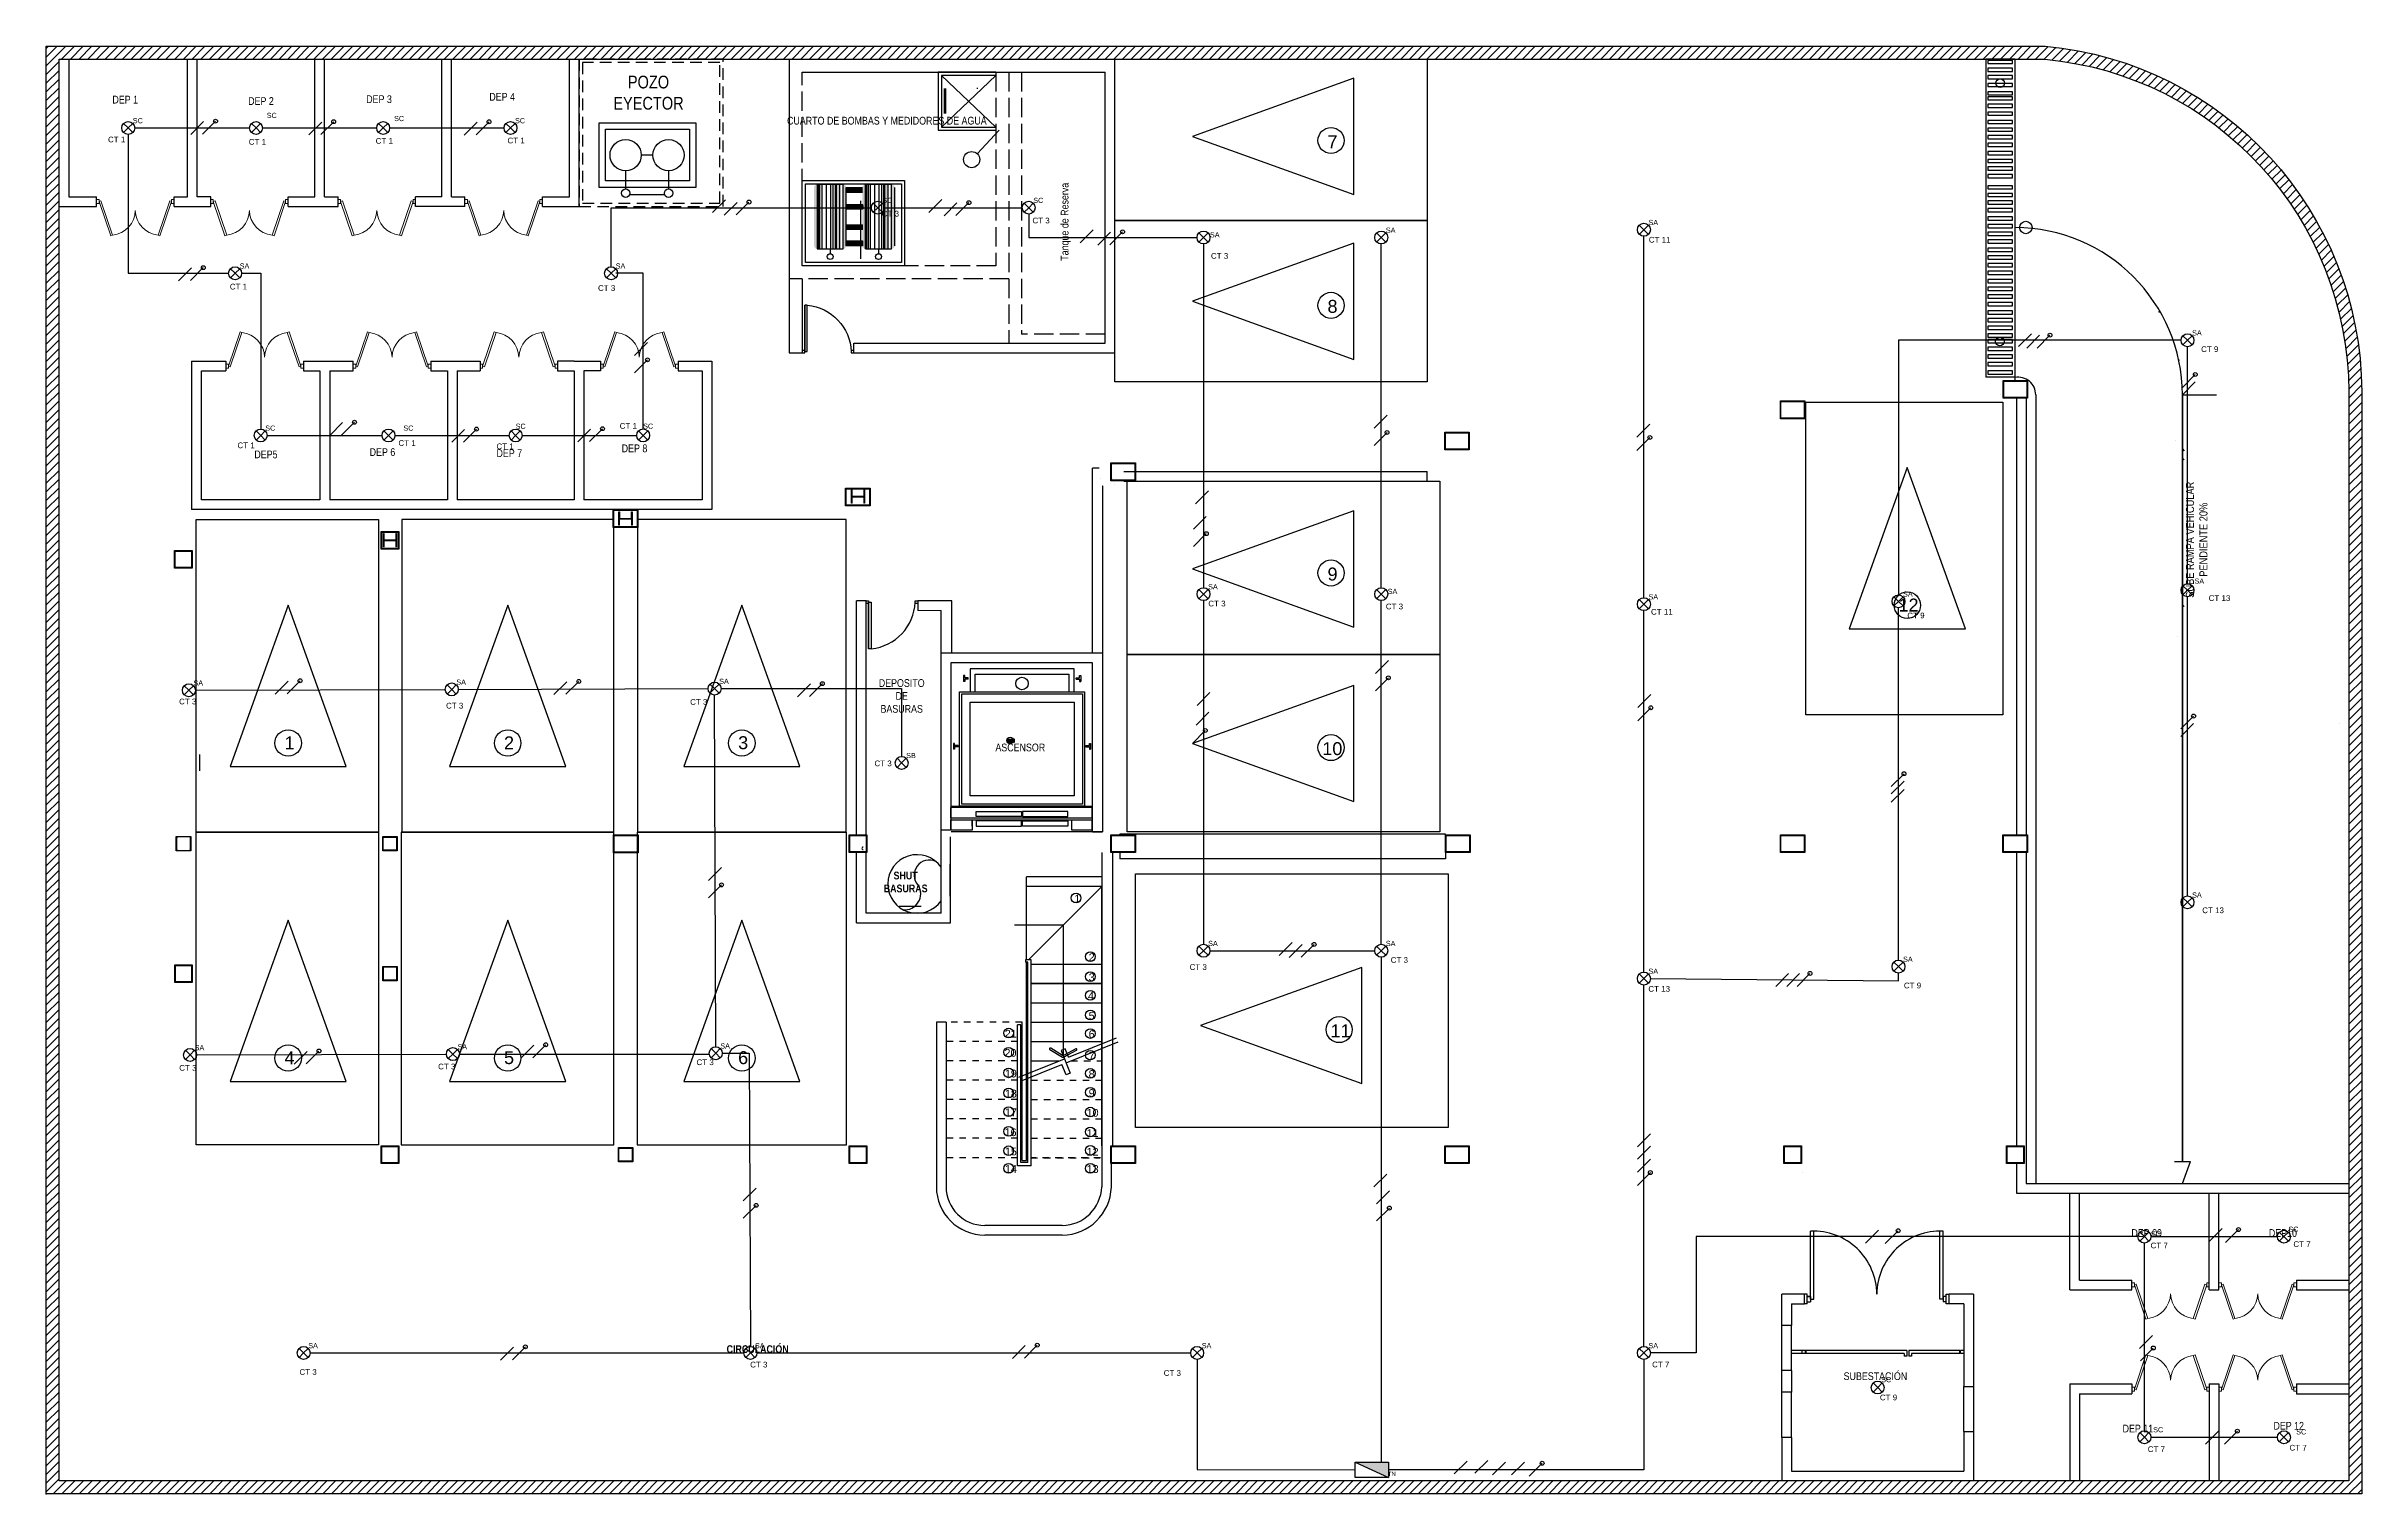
# Model space of a CAD drawing. Header units: metres. Extents: x 0 to 175, y -70 to 21.
# Drawn here: x 18.23 to 54.1, y -59.34 to -36.91 of the extents above; entities that cross this region are included whole.
import ezdxf

# ---------------------------------------------------------------- set-up
doc = ezdxf.new("R2010")
doc.units = ezdxf.units.M
doc.header["$LTSCALE"] = 0.5
for name, pattern in [('ACAD_ISO02W100', [15, 12, -3]), ('ACAD_ISO10W100', [18, 12, -3, 0, -3]), ('HIDDEN2', [4.7625, 3.175, -1.5875])]:
    doc.linetypes.add(name, pattern=pattern)
for name, color, linetype in [('EDIFICIO', 8, 'Continuous'), ('ENCHUFES', 5, 'Continuous'), ('FASES', 7, 'Continuous'), ('LUMINARIA', 1, 'Continuous'), ('PUNTO LUMINARIA', 7, 'Continuous'), ('TABLA', 7, 'Continuous'), ('TABLERO', 7, 'Continuous'), ('TUBERIA-TECHO-PARED', 7, 'Continuous')]:
    doc.layers.add(name, color=color, linetype=linetype)
doc.layers.add('puertas', color=34, linetype='Continuous', lineweight=9)
doc.styles.add('ROMANS', font='ROMANS.shx')
doc.styles.get("Standard").update_dxf_attribs({"font": 'arial.ttf'})

# ---------------------------------------------------------------- blocks, each defined once
blk = doc.blocks.new('A$C1977046D')
for points in [[(0.583, 0.135), (0.606, 0.037), (0.654, 0.049), (0.591, 0.317), (0.64, 0.328), (0.669, 0.206)], [(1.173, 0.274), (0.631, 0.146)], [(1.161, 0.322), (0.669, 0.206)], [(0.62, 0.195), (0, 0.049)], [(0.583, 0.135), (0.011, 0)]]:
    blk.add_lwpolyline(points)
blk = doc.blocks.new('PUERTA2')
for p, q in [((-0.1, 0.925), (-0.05, 0.925)), ((-0.1, 0.025), (-0.1, 0.925)), ((-0.05, 0.925), (-0.05, 0.025)), ((-0.05, 0.025), (-0.05, 0.925)), ((-1, 0.05), (-0.95, 0.05)), ((-1, 0), (-1, 0.05)), ((-0.95, 0), (-1, 0)), ((-0.95, 0.05), (-0.95, 0.025)), ((-0.95, 0.025), (-0.95, 0)), ((-0.05, 0.025), (-0.1, 0.025)), ((-0.05, 0.05), (0, 0.05)), ((-0.05, 0), (-0.05, 0.05)), ((0, 0), (-0.05, 0)), ((0, 0.05), (0, 0.025)), ((0, 0.025), (0, 0))]:
    blk.add_line(p, q)
blk.add_arc((-0.011, -0.011), 0.94, 95.4546, 177.8185)
blk = doc.blocks.new('pi')
at = {"layer": 'puertas'}
for p, q in [((1300.377, 1044.61), (1300.405, 1044.62)), ((1300.377, 1044.61), (1300.557, 1044.079)), ((1300.405, 1044.62), (1300.586, 1044.089)), ((1301.29, 1044.089), (1301.471, 1044.62)), ((1301.319, 1044.079), (1301.499, 1044.61)), ((1301.499, 1044.61), (1301.471, 1044.62)), ((1301.471, 1044.62), (1301.499, 1044.61)), ((1300.557, 1044.079), (1300.586, 1044.089)), ((1301.29, 1044.089), (1301.319, 1044.079))]:
    blk.add_line(p, q, dxfattribs=at)
for points in [[(1300.338, 1044.641), (1300.377, 1044.641), (1300.377, 1044.58), (1300.338, 1044.58)], [(1301.499, 1044.641), (1301.538, 1044.641), (1301.538, 1044.58), (1301.499, 1044.58)]]:
    blk.add_lwpolyline(points, close=True, dxfattribs=at)
for centre, start, end in [((1300.544, 1044.481), 276.1123, 358.675), ((1301.332, 1044.481), 181.325, 263.8877)]:
    blk.add_arc(centre, 0.394, start, end, dxfattribs=at)
blk = doc.blocks.new('Lampara')
at = {"layer": 'LUMINARIA'}
for q in [(-0.071, 0.071), (-0.071, -0.071), (0.071, 0.071), (0.071, -0.071)]:
    blk.add_line((0, 0), q, dxfattribs=at)
blk.add_circle((0, 0), 0.1, dxfattribs=at)
blk = doc.blocks.new('Tablero')
at = {"layer": 'TABLERO'}
h = blk.add_hatch(color=256, dxfattribs=at)
h.dxf.hatch_style = 1
h.paths.add_polyline_path([(-0.262, 0.12), (0.262, -0.12), (0.262, 0.12)])
blk.add_line((-0.262, 0.12), (0.262, -0.12), dxfattribs=at)
blk.add_lwpolyline([(0.262, -0.12), (-0.262, -0.12), (-0.262, 0.12), (0.262, 0.12)], close=True, dxfattribs=at)
blk = doc.blocks.new('FASE')
at = {"layer": 'FASES', "ltscale": 0.5}
blk.add_line((-0.1, -0.1), (0.1, 0.1), dxfattribs=at)
blk = doc.blocks.new('FASE NEUTRO')
at = {"layer": 'FASES', "ltscale": 0.5}
h = blk.add_hatch(dxfattribs=at)
h.set_pattern_fill('ANGLE', color=256)
h.set_pattern_definition([(0, (0, 0), (0, 6.985), [5.08, -1.905]), (90, (0, 0), (-6.985, 4e-16), [5.08, -1.905])])
h.paths.add_polyline_path([(0.07, 0.1, 1), (0.13, 0.1, 1)])
blk.add_lwpolyline([(-0.1, -0.1), (0.1, 0.1)], dxfattribs=at)
blk.add_circle((0.1, 0.1), 0.03, dxfattribs=at)
blk = doc.blocks.new('Tomacorriente de dos fases con neutro (208V)')
at = {"layer": 'ENCHUFES', "lineweight": 100}
h = blk.add_hatch(color=256, dxfattribs=at)
h.dxf.hatch_style = 1
h.paths.add_polyline_path([(0.045, 0.021), (-0.045, 0.021, 0.109518), (-0.05, 0), (0.05, 0, 0.109518)])
at = {"layer": 'ENCHUFES'}
for p, q in [((-0.05, 0), (0.075, 0)), ((-0.045, 0.021), (0.074, 0.021)), ((-0.045, -0.021), (0.074, -0.021))]:
    blk.add_line(p, q, dxfattribs=at)
blk.add_circle((0, 0), 0.05, dxfattribs=at)

msp = doc.modelspace()

# ---------------------------------------------------------------- hatches: boundary and pattern name
at = {"layer": 'EDIFICIO'}
h = msp.add_hatch(dxfattribs=at)
h.set_pattern_fill('ANSI31', color=252, scale=0.03, style=0)
h.set_pattern_definition([(45, (-696.89562, -1167.36029), (-0.067351921, 0.067351921), [])])
h.paths.add_polyline_path([(49.193, -36.914), (18.225, -36.914), (18.225, -39.746), (18.225, -45.182), (18.225, -59.337), (40.079, -59.337), (54.095, -59.337), (54.095, -42.268, 0.387418)])
h.paths.add_polyline_path([(49.184, -37.114, -0.386911), (53.895, -42.268), (53.895, -59.137), (40.079, -59.137), (18.425, -59.137), (18.425, -45.182), (18.425, -39.746), (18.425, -37.114)], flags=16)
at = {"layer": 'EDIFICIO', "linetype": 'ByBlock', "ltscale": 0.03}
h = msp.add_hatch(color=252, dxfattribs=at)
h.paths.add_polyline_path([(30.169, -39.053, 0.414214), (30.119, -39.103), (30.119, -39.716), (30.169, -39.716)])
h.paths.add_polyline_path([(30.169, -39.716), (30.119, -39.716), (30.119, -39.916), (30.169, -39.916)])
h.paths.add_polyline_path([(30.169, -39.916), (30.119, -39.916), (30.119, -40.003, 0.414214), (30.169, -40.053)])
h.paths.add_polyline_path([(30.469, -39.716), (30.519, -39.716), (30.519, -39.053), (30.469, -39.053)])
h.paths.add_polyline_path([(30.519, -39.716), (30.469, -39.716), (30.469, -39.916), (30.519, -39.916)])
h.paths.add_polyline_path([(30.519, -39.916), (30.469, -39.916), (30.469, -40.053), (30.519, -40.053)])
h.paths.add_polyline_path([(30.569, -39.716), (30.619, -39.716), (30.619, -39.103, 0.414214), (30.569, -39.053)])
h.paths.add_polyline_path([(30.619, -39.716), (30.569, -39.716), (30.569, -39.916), (30.619, -39.916)])
h.paths.add_polyline_path([(30.569, -40.053, 0.414214), (30.619, -40.003), (30.619, -39.916), (30.569, -39.916)])
h.paths.add_polyline_path([(30.918, -39.053, 0.414214), (30.868, -39.103), (30.868, -39.716), (30.918, -39.716)])
h.paths.add_polyline_path([(30.918, -39.716), (30.868, -39.716), (30.868, -39.916), (30.918, -39.916)])
h.paths.add_polyline_path([(30.918, -39.916), (30.868, -39.916), (30.868, -40.003, 0.414214), (30.918, -40.053)])
h.paths.add_polyline_path([(31.268, -39.053), (31.218, -39.053), (31.218, -39.716), (31.268, -39.716)])
h.paths.add_polyline_path([(31.268, -39.716), (31.218, -39.716), (31.218, -39.916), (31.268, -39.916)])
h.paths.add_polyline_path([(31.268, -39.916), (31.218, -39.916), (31.218, -40.053), (31.268, -40.053)])
h.paths.add_polyline_path([(31.368, -39.103, 0.414214), (31.318, -39.053), (31.318, -39.716), (31.368, -39.716)])
h.paths.add_polyline_path([(31.368, -39.716), (31.318, -39.716), (31.318, -39.916), (31.368, -39.916)])
h.paths.add_polyline_path([(31.368, -39.916), (31.318, -39.916), (31.318, -40.053, 0.414214), (31.368, -40.003)])

# ---------------------------------------------------------------- linework, layer by layer
at = {"layer": 'EDIFICIO', "color": 252}
for p, q in [((18.575, -37.114), (18.575, -39.245)), ((20.413, -39.245), (20.413, -37.114)), ((20.563, -39.245), (20.563, -37.114)), ((22.387, -39.245), (22.387, -37.114)), ((22.537, -39.245), (22.537, -37.114)), ((24.351, -39.245), (24.351, -37.114)), ((24.501, -39.245), (24.501, -37.114)), ((26.332, -39.245), (26.332, -37.115)), ((26.482, -39.395), (26.482, -37.115)), ((29.736, -37.114), (29.735, -41.664)), ((29.735, -37.114), (34.777, -37.114)), ((34.777, -41.664), (34.777, -37.114)), ((48.274, -37.114), (48.274, -42.041)), ((48.724, -37.114), (48.274, -37.114)), ((48.724, -37.114), (48.724, -42.082)), ((29.935, -37.314), (34.627, -37.314)), ((34.627, -41.514), (34.627, -37.314)), ((18.425, -39.395), (19.004, -39.395)), ((18.575, -39.245), (19.004, -39.245)), ((19.004, -39.395), (19.004, -39.245)), ((20.204, -39.245), (20.413, -39.245)), ((20.204, -39.395), (20.204, -39.245)), ((20.204, -39.395), (20.772, -39.395)), ((20.772, -39.245), (20.563, -39.245)), ((20.772, -39.395), (20.772, -39.245)), ((21.972, -39.245), (22.387, -39.245)), ((21.972, -39.395), (21.972, -39.245)), ((21.972, -39.395), (22.746, -39.395)), ((22.537, -39.245), (22.746, -39.245)), ((22.746, -39.395), (22.746, -39.245)), ((24.351, -39.245), (23.946, -39.245)), ((23.946, -39.395), (23.946, -39.245)), ((24.711, -39.395), (23.946, -39.395)), ((24.501, -39.245), (24.711, -39.245)), ((24.711, -39.395), (24.711, -39.245)), ((25.911, -39.245), (26.332, -39.245)), ((25.911, -39.395), (25.911, -39.245)), ((25.911, -39.395), (26.482, -39.395)), ((29.934, -40.514), (29.934, -41.664)), ((30.734, -41.514), (34.627, -41.514)), ((30.734, -41.664), (30.734, -41.514)), ((20.477, -41.793), (21.007, -41.793)), ((20.477, -41.793), (20.477, -44.092)), ((20.627, -43.942), (20.627, -41.943)), ((20.627, -41.943), (21.007, -41.943)), ((21.007, -41.793), (21.007, -41.943)), ((22.207, -41.793), (22.981, -41.793)), ((22.207, -41.793), (22.207, -41.943)), ((22.207, -41.943), (22.465, -41.943)), ((22.465, -41.943), (22.465, -43.942)), ((22.615, -41.943), (22.615, -43.942)), ((22.615, -41.943), (22.981, -41.943)), ((22.981, -41.943), (22.981, -41.793)), ((24.181, -41.793), (24.945, -41.793)), ((24.181, -41.793), (24.181, -41.943)), ((24.181, -41.943), (24.439, -41.943)), ((24.181, -41.943), (24.439, -41.943)), ((24.439, -41.943), (24.439, -43.942)), ((24.589, -41.943), (24.589, -43.942)), ((24.589, -41.943), (24.945, -41.943)), ((24.945, -41.793), (24.945, -41.943)), ((26.404, -41.793), (26.145, -41.793)), ((26.145, -41.793), (26.145, -41.943)), ((26.145, -41.943), (26.404, -41.943)), ((26.404, -41.793), (26.554, -41.793)), ((26.404, -41.943), (26.404, -43.942)), ((26.554, -41.793), (26.812, -41.793)), ((26.554, -41.943), (26.554, -43.942)), ((26.812, -41.943), (26.554, -41.943)), ((26.812, -41.793), (26.812, -41.943)), ((28.012, -41.793), (28.534, -41.793)), ((28.012, -41.793), (28.012, -41.943)), ((28.012, -41.943), (28.384, -41.943)), ((28.384, -41.943), (28.384, -43.942)), ((28.534, -41.793), (28.534, -44.092)), ((29.735, -41.664), (29.934, -41.664)), ((30.734, -41.664), (34.777, -41.664)), ((48.724, -42.041), (48.274, -42.041)), ((48.501, -42.312), (48.501, -42.312)), ((49.045, -42.312), (49.045, -54.529)), ((51.317, -54.192), (51.317, -42.312)), ((51.317, -42.312), (51.846, -42.312)), ((48.749, -42.374), (48.749, -49.12)), ((48.899, -42.374), (48.899, -49.129)), ((51.217, -43.027), (51.217, -43.027)), ((51.317, -43.15), (51.346, -43.179)), ((51.317, -43.292), (51.346, -43.32)), ((34.431, -46.317), (34.431, -43.45)), ((34.536, -43.45), (34.431, -43.45)), ((34.581, -43.715), (34.581, -43.715)), ((34.591, -46.317), (34.591, -43.725)), ((34.77, -43.698), (34.77, -43.698)), ((34.916, -43.5), (39.62, -43.5)), ((34.916, -43.65), (39.62, -43.65)), ((39.62, -43.65), (39.62, -43.5)), ((28.534, -44.092), (20.477, -44.092)), ((22.465, -43.942), (20.627, -43.942)), ((28.534, -44.092), (22.458, -44.092)), ((24.439, -43.942), (22.615, -43.942)), ((26.404, -43.942), (24.589, -43.942)), ((28.384, -43.942), (26.554, -43.942)), ((30.707, -43.885), (30.707, -43.786)), ((30.707, -43.885), (30.707, -43.786)), ((30.707, -43.885), (30.89, -43.885)), ((30.707, -43.99), (30.707, -43.891)), ((30.707, -43.99), (30.707, -43.891)), ((30.707, -43.891), (30.89, -43.891)), ((30.89, -43.786), (30.89, -43.885)), ((30.89, -43.786), (30.89, -43.885)), ((30.89, -43.891), (30.89, -43.99)), ((30.89, -43.891), (30.89, -43.99)), ((23.457, -44.562), (23.457, -44.463)), ((23.64, -44.463), (23.64, -44.562)), ((27.107, -44.128), (27.107, -44.227)), ((27.107, -44.128), (27.107, -44.227)), ((27.107, -44.227), (27.29, -44.227)), ((27.107, -44.332), (27.107, -44.233)), ((27.107, -44.332), (27.107, -44.233)), ((27.107, -44.233), (27.29, -44.233)), ((27.29, -44.227), (27.29, -44.128)), ((27.29, -44.227), (27.29, -44.128)), ((27.29, -44.233), (27.29, -44.332)), ((27.29, -44.233), (27.29, -44.332)), ((27.301, -44.128), (27.301, -44.332)), ((27.385, -44.252), (27.385, -44.252)), ((27.385, -44.263), (27.385, -44.263)), ((23.457, -44.562), (23.64, -44.562)), ((23.457, -44.667), (23.457, -44.568)), ((23.457, -44.568), (23.64, -44.568)), ((23.64, -44.568), (23.64, -44.667)), ((30.775, -49.131), (30.775, -45.506)), ((30.925, -45.506), (30.775, -45.506)), ((30.925, -49.131), (30.925, -45.506)), ((31.685, -45.516), (31.685, -45.516)), ((32.252, -45.507), (31.725, -45.506)), ((31.725, -45.506), (31.725, -45.656)), ((32.252, -46.317), (32.252, -45.507)), ((32.086, -45.657), (31.725, -45.656)), ((32.086, -50.345), (32.086, -45.656)), ((51.318, -45.565), (51.346, -45.593)), ((51.247, -46.06), (51.247, -46.06)), ((34.581, -46.317), (32.086, -46.317)), ((32.236, -46.467), (32.236, -49.059)), ((34.431, -46.467), (32.236, -46.467)), ((34.431, -49.081), (34.431, -46.467)), ((34.591, -49.081), (34.591, -46.317)), ((32.454, -46.663), (32.434, -46.663)), ((32.434, -46.663), (32.434, -46.752)), ((32.454, -46.752), (32.434, -46.752)), ((32.454, -46.697), (32.454, -46.663)), ((32.507, -46.697), (32.454, -46.697)), ((32.507, -46.718), (32.454, -46.718)), ((32.454, -46.718), (32.454, -46.752)), ((32.507, -46.718), (32.507, -46.697)), ((34.178, -46.718), (34.178, -46.697)), ((34.178, -46.697), (34.232, -46.697)), ((34.178, -46.718), (34.232, -46.718)), ((34.232, -46.697), (34.232, -46.663)), ((34.232, -46.663), (34.252, -46.663)), ((34.232, -46.718), (34.232, -46.752)), ((34.232, -46.752), (34.252, -46.752)), ((34.252, -46.663), (34.252, -46.752)), ((20.6, -47.887), (20.6, -48.138)), ((32.297, -47.713), (32.277, -47.713)), ((32.277, -47.713), (32.277, -47.801)), ((32.297, -47.801), (32.277, -47.801)), ((32.297, -47.746), (32.297, -47.713)), ((32.351, -47.746), (32.297, -47.746)), ((32.351, -47.767), (32.297, -47.767)), ((32.297, -47.767), (32.297, -47.801)), ((32.351, -47.767), (32.351, -47.746)), ((34.33, -47.746), (34.384, -47.746)), ((34.33, -47.767), (34.33, -47.746)), ((34.33, -47.767), (34.384, -47.767)), ((34.384, -47.746), (34.384, -47.713)), ((34.384, -47.713), (34.404, -47.713)), ((34.384, -47.767), (34.384, -47.801)), ((34.384, -47.801), (34.404, -47.801)), ((34.404, -47.713), (34.404, -47.801)), ((32.236, -48.865), (32.236, -48.704)), ((34.429, -48.865), (34.429, -48.704)), ((32.236, -49.059), (32.086, -49.059)), ((32.236, -49.059), (32.236, -48.897)), ((32.236, -49.059), (32.236, -48.897)), ((34.591, -49.081), (32.242, -49.084)), ((32.567, -48.995), (32.567, -48.897)), ((32.567, -48.897), (32.567, -49.059)), ((34.115, -49.059), (34.115, -48.897)), ((34.429, -49.059), (34.429, -48.897)), ((34.429, -49.059), (34.429, -48.897)), ((34.433, -49.081), (34.431, -49.081)), ((34.431, -49.081), (34.581, -49.081)), ((34.856, -49.129), (34.856, -49.119)), ((39.903, -49.119), (34.857, -49.119)), ((39.903, -49.129), (39.903, -49.119)), ((20.441, -49.369), (20.452, -49.369)), ((20.441, -49.369), (20.452, -49.369)), ((20.452, -49.165), (20.452, -49.369)), ((20.452, -49.165), (20.452, -49.369)), ((30.775, -50.495), (30.775, -49.405)), ((30.925, -50.345), (30.925, -49.405)), ((32.235, -50.495), (32.235, -49.162)), ((34.576, -49.405), (34.576, -53.947)), ((34.742, -49.405), (34.742, -53.947)), ((34.856, -49.405), (34.856, -49.5)), ((39.903, -49.5), (34.856, -49.5)), ((39.903, -49.405), (39.903, -49.5)), ((48.749, -49.405), (48.749, -53.947)), ((48.899, -49.405), (48.899, -54.529)), ((32.224, -49.585), (32.224, -50.081)), ((34.576, -49.781), (33.412, -49.781)), ((33.412, -49.931), (33.412, -49.781)), ((33.412, -51.065), (33.412, -49.931)), ((34.576, -49.931), (33.412, -49.931)), ((33.442, -51.065), (34.576, -49.931)), ((34.576, -53.947), (34.576, -49.931)), ((30.775, -50.495), (32.235, -50.495)), ((32.086, -50.345), (30.925, -50.345)), ((32.225, -50.432), (32.225, -50.432)), ((32.235, -50.422), (32.235, -50.422)), ((33.976, -50.531), (33.226, -50.531)), ((33.976, -50.531), (33.976, -52.549)), ((33.481, -51.065), (33.397, -51.065)), ((33.397, -51.065), (33.397, -51.1)), ((33.431, -51.1), (33.397, -51.1)), ((33.412, -54.177), (33.412, -51.1)), ((33.412, -51.131), (33.431, -51.131)), ((33.431, -54.205), (33.431, -51.1)), ((33.481, -54.255), (33.481, -51.065)), ((33.481, -51.131), (34.576, -51.131)), ((33.431, -51.431), (33.412, -51.431)), ((33.481, -51.431), (34.576, -51.431)), ((33.481, -51.431), (34.576, -51.431)), ((33.481, -51.431), (34.576, -51.431)), ((34.576, -51.431), (33.481, -51.431)), ((33.412, -51.731), (33.431, -51.731)), ((33.481, -51.731), (34.576, -51.731)), ((32.164, -52.031), (32.014, -52.031)), ((33.273, -54.255), (33.273, -52.071)), ((33.323, -52.071), (33.273, -52.071)), ((33.323, -54.205), (33.323, -52.071)), ((33.341, -54.177), (33.341, -52.031)), ((33.412, -52.031), (33.431, -52.031)), ((33.412, -52.331), (33.431, -52.331)), ((33.481, -52.031), (34.576, -52.031)), ((33.481, -52.331), (34.576, -52.331)), ((33.412, -52.631), (33.431, -52.631)), ((33.481, -52.631), (33.918, -52.631)), ((33.412, -52.931), (33.431, -52.931)), ((33.412, -53.231), (33.431, -53.231)), ((33.412, -53.531), (33.431, -53.531)), ((33.341, -53.831), (33.323, -53.831)), ((33.323, -54.131), (33.341, -54.131)), ((33.412, -53.831), (33.431, -53.831)), ((33.412, -53.831), (33.431, -53.831)), ((33.412, -54.131), (33.431, -54.131)), ((33.412, -54.131), (33.431, -54.131)), ((33.412, -54.131), (33.431, -54.131)), ((33.412, -54.131), (33.431, -54.131)), ((33.481, -54.255), (33.273, -54.255)), ((33.431, -54.205), (33.323, -54.205)), ((33.341, -54.177), (33.412, -54.177)), ((34.726, -54.586), (34.726, -54.222)), ((45.429, -54.361), (45.429, -54.361)), ((48.749, -54.221), (48.749, -54.273)), ((48.749, -54.273), (48.749, -54.679)), ((51.193, -54.192), (51.442, -54.191)), ((51.317, -54.167), (51.317, -54.167)), ((51.317, -54.532), (51.442, -54.191)), ((48.749, -54.679), (50.764, -54.679)), ((48.899, -54.529), (53.895, -54.529)), ((49.574, -56.179), (49.574, -54.679)), ((49.724, -56.029), (49.724, -54.679)), ((50.764, -54.679), (53.895, -54.679)), ((51.317, -54.532), (51.317, -54.529)), ((51.734, -56.179), (51.734, -54.679)), ((51.884, -56.179), (51.884, -54.679)), ((45.557, -56.321), (45.557, -55.271)), ((45.607, -56.321), (45.607, -55.271)), ((47.56, -56.321), (47.56, -55.271)), ((47.61, -56.321), (47.61, -55.271)), ((45.461, -56.247), (45.114, -56.247)), ((45.114, -56.73), (45.114, -56.247)), ((45.461, -56.397), (45.461, -56.247)), ((45.507, -56.247), (45.461, -56.247)), ((45.507, -56.397), (45.507, -56.247)), ((45.557, -56.28), (45.507, -56.28)), ((45.507, -56.28), (45.557, -56.28)), ((45.557, -56.28), (45.557, -56.362)), ((47.66, -56.28), (47.61, -56.28)), ((47.61, -56.28), (47.61, -56.362)), ((47.66, -56.247), (47.705, -56.247)), ((47.66, -56.397), (47.66, -56.247)), ((48.079, -56.247), (47.705, -56.247)), ((47.705, -56.397), (47.705, -56.247)), ((48.079, -56.247), (48.079, -57.674)), ((49.574, -56.179), (50.534, -56.179)), ((49.724, -56.029), (50.534, -56.029)), ((50.534, -56.179), (50.534, -56.029)), ((51.734, -56.179), (51.884, -56.179)), ((53.084, -56.029), (53.895, -56.029)), ((53.084, -56.029), (53.084, -56.179)), ((53.084, -56.179), (53.895, -56.179)), ((45.264, -56.397), (45.461, -56.397)), ((45.264, -56.397), (45.264, -56.73)), ((45.507, -56.397), (45.461, -56.397)), ((45.507, -56.362), (45.557, -56.362)), ((45.557, -56.321), (45.607, -56.321)), ((47.61, -56.321), (47.56, -56.321)), ((47.66, -56.362), (47.61, -56.362)), ((47.705, -56.397), (47.66, -56.397)), ((47.929, -56.397), (47.705, -56.397)), ((47.929, -56.397), (47.929, -57.674)), ((45.114, -57.43), (45.114, -56.73)), ((45.264, -56.73), (45.114, -56.73)), ((45.264, -57.43), (45.264, -56.73)), ((47.048, -57.116), (45.264, -57.116)), ((47.009, -57.166), (45.264, -57.166)), ((45.479, -57.116), (45.429, -57.116)), ((45.429, -57.166), (45.429, -57.116)), ((45.479, -57.166), (45.429, -57.166)), ((45.479, -57.166), (45.479, -57.116)), ((45.489, -57.166), (45.489, -57.116)), ((47.009, -57.166), (47.009, -57.204)), ((47.048, -57.204), (47.009, -57.204)), ((47.048, -57.116), (47.048, -57.204)), ((47.869, -57.116), (47.079, -57.116)), ((47.137, -57.116), (47.079, -57.116)), ((47.079, -57.116), (47.079, -57.204)), ((47.119, -57.204), (47.079, -57.204)), ((47.869, -57.166), (47.119, -57.166)), ((47.119, -57.166), (47.119, -57.204)), ((47.869, -57.166), (47.869, -57.116)), ((47.929, -57.116), (47.879, -57.116)), ((47.879, -57.166), (47.879, -57.116)), ((47.929, -57.166), (47.879, -57.166)), ((47.929, -57.116), (47.929, -57.166)), ((45.264, -57.43), (45.114, -57.43)), ((45.114, -57.765), (45.114, -57.43)), ((45.264, -57.43), (45.264, -57.765)), ((47.929, -58.374), (47.929, -57.674)), ((47.929, -57.674), (48.079, -57.674)), ((48.079, -57.674), (48.079, -58.374)), ((49.574, -57.637), (50.534, -57.637)), ((49.574, -57.637), (49.574, -59.137)), ((50.534, -57.637), (50.534, -57.787)), ((51.734, -57.637), (51.884, -57.637)), ((51.734, -57.637), (51.734, -59.137)), ((51.884, -57.637), (51.884, -59.137)), ((51.884, -57.637), (51.884, -59.137)), ((53.084, -57.637), (53.084, -57.787)), ((53.084, -57.637), (53.895, -57.637)), ((45.114, -58.465), (45.114, -57.765)), ((45.264, -57.765), (45.114, -57.765)), ((45.264, -58.465), (45.264, -57.765)), ((49.724, -57.787), (50.534, -57.787)), ((49.724, -57.787), (49.724, -59.137)), ((53.084, -57.787), (53.895, -57.787)), ((45.114, -58.465), (45.114, -59.137)), ((45.264, -58.465), (45.114, -58.465)), ((45.264, -58.465), (45.264, -58.987)), ((47.929, -58.374), (47.929, -58.987)), ((47.929, -58.374), (48.079, -58.374)), ((48.079, -58.374), (48.079, -59.137)), ((45.264, -58.987), (47.929, -58.987))]:
    msp.add_line(p, q, dxfattribs=at)
at = {"layer": 'EDIFICIO', "color": 252, "linetype": 'ACAD_ISO02W100', "ltscale": 0.03}
msp.add_line((26.532, -37.165), (26.532, -39.345), dxfattribs=at)
at = {"layer": 'EDIFICIO', "color": 252, "linetype": 'ACAD_ISO02W100', "ltscale": 0.05}
for p, q in [((29.935, -40.314), (29.936, -37.314)), ((29.935, -37.314), (32.935, -37.314)), ((32.935, -37.314), (32.935, -40.314)), ((33.135, -37.314), (33.135, -41.514)), ((33.335, -37.314), (33.335, -41.373)), ((33.135, -40.514), (29.735, -40.514)), ((32.935, -40.314), (29.935, -40.314)), ((34.627, -41.373), (33.335, -41.373))]:
    msp.add_line(p, q, dxfattribs=at)
at = {"layer": 'EDIFICIO', "color": 252, "linetype": 'ByBlock'}
for p, q in [((32.935, -37.314), (32.043, -37.314)), ((32.043, -37.314), (32.043, -38.215)), ((32.935, -37.364), (32.093, -37.364)), ((32.093, -37.364), (32.093, -38.165)), ((32.935, -37.364), (32.093, -38.165)), ((32.093, -37.364), (32.935, -38.165)), ((32.14, -37.953), (32.14, -37.567)), ((32.157, -37.567), (32.157, -37.953)), ((32.657, -37.567), (32.64, -37.567)), ((32.043, -38.215), (32.935, -38.215)), ((32.093, -38.165), (32.935, -38.165)), ((32.989, -38.215), (32.647, -38.578)), ((30.188, -40.053), (30.188, -39.053)), ((30.211, -40.053), (30.211, -39.053)), ((30.245, -40.053), (30.245, -39.053)), ((30.311, -40.053), (30.311, -39.053)), ((30.377, -40.053), (30.377, -39.053)), ((30.417, -40.053), (30.417, -39.053)), ((30.449, -40.053), (30.449, -39.053)), ((30.939, -40.053), (30.939, -39.053)), ((30.963, -40.053), (30.963, -39.053)), ((30.996, -40.053), (30.996, -39.053)), ((31.063, -40.053), (31.063, -39.053)), ((31.128, -40.053), (31.128, -39.053)), ((31.168, -40.053), (31.168, -39.053)), ((31.201, -40.053), (31.201, -39.053)), ((30.868, -39.116), (30.606, -39.116)), ((30.868, -39.168), (30.606, -39.168)), ((30.868, -39.111), (30.615, -39.111)), ((30.868, -39.172), (30.615, -39.172)), ((30.868, -39.123), (30.616, -39.123)), ((30.868, -39.135), (30.617, -39.135)), ((30.868, -39.149), (30.617, -39.149)), ((30.868, -39.162), (30.617, -39.162)), ((30.868, -39.107), (30.619, -39.107)), ((30.868, -39.177), (30.619, -39.177)), ((30.868, -39.369), (30.619, -39.369)), ((30.881, -39.373), (30.619, -39.373)), ((30.872, -39.378), (30.619, -39.378)), ((30.882, -39.385), (30.619, -39.385)), ((30.883, -39.397), (30.619, -39.397)), ((30.883, -39.411), (30.619, -39.411)), ((30.884, -39.424), (30.619, -39.424)), ((30.872, -39.43), (30.619, -39.43)), ((30.881, -39.434), (30.619, -39.434)), ((30.868, -39.439), (30.619, -39.439)), ((30.868, -39.693), (30.614, -39.693)), ((30.868, -39.745), (30.614, -39.745)), ((30.868, -39.683), (30.619, -39.683)), ((30.873, -39.688), (30.619, -39.688)), ((30.874, -39.7), (30.619, -39.7)), ((30.875, -39.712), (30.619, -39.712)), ((30.875, -39.726), (30.619, -39.726)), ((30.875, -39.738), (30.619, -39.738)), ((30.873, -39.749), (30.619, -39.749)), ((30.868, -39.753), (30.619, -39.753)), ((30.369, -40.053), (30.369, -40.126)), ((30.868, -39.933), (30.619, -39.933)), ((30.878, -39.937), (30.619, -39.937)), ((30.868, -39.942), (30.619, -39.942)), ((30.879, -39.949), (30.619, -39.949)), ((30.88, -39.961), (30.619, -39.961)), ((30.88, -39.975), (30.619, -39.975)), ((30.88, -39.987), (30.619, -39.987)), ((30.868, -39.994), (30.619, -39.994)), ((30.878, -39.998), (30.619, -39.998)), ((30.868, -40.003), (30.619, -40.003)), ((30.868, -40.003), (30.619, -40.003)), ((31.118, -40.053), (31.118, -40.126))]:
    msp.add_line(p, q, dxfattribs=at)
at = {"layer": 'EDIFICIO', "color": 252, "ltscale": 0.001}
for p, q in [((26.788, -39.099), (26.788, -38.099)), ((26.788, -38.099), (28.288, -38.099)), ((26.888, -38.999), (26.888, -38.199)), ((26.888, -38.199), (28.188, -38.199)), ((28.188, -38.199), (28.188, -38.999)), ((28.288, -38.099), (28.288, -39.099)), ((27.623, -38.6), (27.442, -38.6)), ((28.188, -38.999), (26.888, -38.999)), ((27.2, -38.842), (27.2, -39.125)), ((27.865, -38.842), (27.865, -39.125)), ((28.288, -39.099), (26.788, -39.099))]:
    msp.add_line(p, q, dxfattribs=at)
at = {"layer": 'EDIFICIO', "color": 252, "linetype": 'ByBlock', "ltscale": 0.03}
for p, q in [((30.169, -39.053), (30.169, -40.053)), ((30.569, -39.053), (30.169, -39.053)), ((30.469, -40.053), (30.469, -39.053)), ((30.519, -40.053), (30.519, -39.053)), ((30.569, -40.053), (30.569, -39.053)), ((30.918, -40.053), (30.918, -39.053)), ((31.318, -39.053), (30.918, -39.053)), ((31.218, -40.053), (31.218, -39.053)), ((31.268, -40.053), (31.268, -39.053)), ((31.318, -40.053), (31.318, -39.053)), ((30.619, -40.003), (30.619, -39.103)), ((30.839, -39.306), (30.839, -40.206)), ((31.368, -40.003), (31.368, -39.103)), ((30.169, -40.053), (30.569, -40.053)), ((30.918, -40.053), (31.318, -40.053))]:
    msp.add_line(p, q, dxfattribs=at)
at = {"layer": 'EDIFICIO', "color": 252, "ltscale": 6}
for p, q in [((27.261, -39.209), (27.803, -39.209)), ((51.317, -42.312), (51.317, -54.192)), ((51.317, -54.529), (51.317, -54.532))]:
    msp.add_line(p, q, dxfattribs=at)
at = {"layer": 'EDIFICIO', "color": 252, "ltscale": 0.05}
for p, q in [((45.124, -42.626), (45.123, -42.626)), ((34.559, -43.603), (34.559, -43.603)), ((34.74, -43.603), (34.74, -43.603))]:
    msp.add_line(p, q, dxfattribs=at)
at = {"layer": 'EDIFICIO', "color": 252, "linetype": 'Continuous'}
msp.add_line((32.014, -52.031), (32.014, -54.137), dxfattribs=at)
at = {"layer": 'EDIFICIO', "color": 252, "linetype": 'Continuous', "ltscale": 0.03}
for p, q in [((32.164, -52.031), (32.164, -54.131)), ((32.014, -54.131), (32.014, -54.581)), ((32.164, -54.131), (32.164, -54.581)), ((34.576, -53.947), (34.576, -54.581)), ((33.964, -55.181), (32.764, -55.181)), ((33.964, -55.331), (32.764, -55.331))]:
    msp.add_line(p, q, dxfattribs=at)
at = {"layer": 'EDIFICIO', "color": 252, "linetype": 'HIDDEN2', "ltscale": 0.03}
for p, q in [((33.341, -52.031), (32.164, -52.031)), ((33.273, -52.331), (32.164, -52.331)), ((33.341, -52.331), (33.323, -52.331)), ((33.273, -52.631), (32.164, -52.631)), ((33.273, -52.631), (32.164, -52.631)), ((33.341, -52.631), (33.323, -52.631)), ((34.1, -52.631), (34.576, -52.631)), ((33.273, -52.931), (32.164, -52.931)), ((33.481, -52.931), (34.576, -52.931)), ((33.273, -53.231), (32.164, -53.231)), ((33.481, -53.231), (34.576, -53.231)), ((33.273, -53.531), (32.164, -53.531)), ((33.481, -53.531), (34.576, -53.531)), ((33.273, -53.831), (32.164, -53.831)), ((33.273, -54.131), (32.164, -54.131)), ((33.481, -53.831), (34.576, -53.831)), ((34.556, -54.131), (33.481, -54.131)), ((33.481, -54.131), (34.545, -54.131))]:
    msp.add_line(p, q, dxfattribs=at)
at = {"layer": 'EDIFICIO', "color": 252, "ltscale": 0.6}
for p, q in [((33.341, -54.131), (33.323, -54.131)), ((33.431, -54.131), (33.412, -54.131)), ((33.431, -54.131), (33.412, -54.131))]:
    msp.add_line(p, q, dxfattribs=at)
at = {"layer": 'EDIFICIO', "color": 252}
msp.add_lwpolyline([(54.095, -42.268), (54.095, -59.337), (40.079, -59.337), (18.225, -59.337), (18.225, -45.182), (18.225, -39.746), (18.225, -36.914), (49.193, -36.914, -0.387418), (54.095, -42.268)], format="xyb", dxfattribs=at)
msp.add_lwpolyline([(54.095, -42.268), (54.095, -59.337), (40.079, -59.337), (18.225, -59.337), (18.225, -45.182), (18.225, -39.746), (18.225, -36.914), (49.193, -36.914, -0.387418), (54.095, -42.268)], format="xyb", dxfattribs=at)
msp.add_lwpolyline([(54.095, -42.268), (54.095, -59.337), (40.079, -59.337), (18.225, -59.337), (18.225, -45.182), (18.225, -39.746), (18.225, -36.914), (49.193, -36.914, -0.387418), (54.095, -42.268)], format="xyb", dxfattribs=at)
for points in [[(53.895, -42.268), (53.895, -59.137), (40.079, -59.137), (18.425, -59.137), (18.425, -45.182), (18.425, -39.746), (18.425, -37.114), (49.184, -37.114, -0.386911)], [(33.773, -52.456), (33.97, -52.576, 0.267949), (33.982, -52.576), (34.184, -52.466, 0.414214), (34.189, -52.449), (34.189, -52.449, 0.414214), (34.172, -52.444), (33.983, -52.547, -0.267949), (33.97, -52.547), (33.786, -52.435, 0.414214), (33.769, -52.439), (33.769, -52.439, 0.414214)]]:
    msp.add_lwpolyline(points, format="xyb", close=True, dxfattribs=at)
at = {"layer": 'EDIFICIO', "color": 252, "linetype": 'ACAD_ISO02W100', "ltscale": 0.03}
for points in [[(26.482, -37.115), (26.482, -39.395), (28.71, -39.395), (28.71, -37.115)], [(26.532, -37.165), (26.532, -39.345), (28.66, -39.345), (28.66, -37.165)], [(53.754, -47.41), (53.754, -47.41)], [(53.754, -47.41), (53.754, -47.41)]]:
    msp.add_lwpolyline(points, close=True, dxfattribs=at)
at = {"layer": 'EDIFICIO', "color": 252}
for points in [[(34.777, -39.614), (34.777, -37.114), (39.62, -37.114), (39.62, -39.614)], [(48.303, -37.132), (48.303, -37.182), (48.688, -37.182), (48.688, -37.132)], [(48.303, -37.132), (48.303, -37.182), (48.688, -37.182), (48.688, -37.132)], [(48.303, -37.252), (48.303, -37.302), (48.688, -37.302), (48.688, -37.252)], [(48.303, -37.252), (48.303, -37.302), (48.688, -37.302), (48.688, -37.252)], [(35.98, -38.309), (38.48, -39.209), (38.48, -37.409)], [(48.303, -37.368), (48.303, -37.418), (48.688, -37.418), (48.688, -37.368)], [(48.303, -37.368), (48.303, -37.418), (48.688, -37.418), (48.688, -37.368)], [(48.303, -37.488), (48.303, -37.538), (48.688, -37.538), (48.688, -37.488)], [(48.303, -37.488), (48.303, -37.538), (48.688, -37.538), (48.688, -37.488)], [(48.303, -37.617), (48.303, -37.667), (48.688, -37.667), (48.688, -37.617)], [(48.303, -37.617), (48.303, -37.667), (48.688, -37.667), (48.688, -37.617)], [(48.303, -37.695), (48.303, -37.745), (48.688, -37.745), (48.688, -37.695)], [(48.303, -37.695), (48.303, -37.745), (48.688, -37.745), (48.688, -37.695)], [(48.303, -37.812), (48.303, -37.862), (48.688, -37.862), (48.688, -37.812)], [(48.303, -37.812), (48.303, -37.862), (48.688, -37.862), (48.688, -37.812)], [(48.303, -37.932), (48.303, -37.982), (48.688, -37.982), (48.688, -37.932)], [(48.303, -37.932), (48.303, -37.982), (48.688, -37.982), (48.688, -37.932)], [(48.303, -38.061), (48.303, -38.111), (48.688, -38.111), (48.688, -38.061)], [(48.303, -38.061), (48.303, -38.111), (48.688, -38.111), (48.688, -38.061)], [(48.303, -38.18), (48.303, -38.23), (48.688, -38.23), (48.688, -38.18)], [(48.303, -38.18), (48.303, -38.23), (48.688, -38.23), (48.688, -38.18)], [(48.303, -38.297), (48.303, -38.347), (48.688, -38.347), (48.688, -38.297)], [(48.303, -38.297), (48.303, -38.347), (48.688, -38.347), (48.688, -38.297)], [(48.303, -38.417), (48.303, -38.467), (48.688, -38.467), (48.688, -38.417)], [(48.303, -38.417), (48.303, -38.467), (48.688, -38.467), (48.688, -38.417)], [(48.303, -38.546), (48.303, -38.596), (48.688, -38.596), (48.688, -38.546)], [(48.303, -38.546), (48.303, -38.596), (48.688, -38.596), (48.688, -38.546)], [(48.303, -38.666), (48.303, -38.716), (48.688, -38.716), (48.688, -38.666)], [(48.303, -38.666), (48.303, -38.716), (48.688, -38.716), (48.688, -38.666)], [(48.303, -38.782), (48.303, -38.832), (48.688, -38.832), (48.688, -38.782)], [(48.303, -38.782), (48.303, -38.832), (48.688, -38.832), (48.688, -38.782)], [(48.303, -38.902), (48.303, -38.952), (48.688, -38.952), (48.688, -38.902)], [(48.303, -38.902), (48.303, -38.952), (48.688, -38.952), (48.688, -38.902)], [(48.303, -39.073), (48.303, -39.123), (48.688, -39.123), (48.688, -39.073)], [(48.303, -39.073), (48.303, -39.123), (48.688, -39.123), (48.688, -39.073)], [(48.303, -39.192), (48.303, -39.242), (48.688, -39.242), (48.688, -39.192)], [(48.303, -39.192), (48.303, -39.242), (48.688, -39.242), (48.688, -39.192)], [(48.303, -39.309), (48.303, -39.359), (48.688, -39.359), (48.688, -39.309)], [(48.303, -39.309), (48.303, -39.359), (48.688, -39.359), (48.688, -39.309)], [(48.303, -39.429), (48.303, -39.479), (48.688, -39.479), (48.688, -39.429)], [(48.303, -39.429), (48.303, -39.479), (48.688, -39.479), (48.688, -39.429)], [(34.777, -42.114), (34.777, -39.614), (39.62, -39.614), (39.62, -42.114)], [(48.303, -39.558), (48.303, -39.608), (48.688, -39.608), (48.688, -39.558)], [(48.303, -39.558), (48.303, -39.608), (48.688, -39.608), (48.688, -39.558)], [(48.303, -39.677), (48.303, -39.727), (48.688, -39.727), (48.688, -39.677)], [(48.303, -39.677), (48.303, -39.727), (48.688, -39.727), (48.688, -39.677)], [(48.303, -39.794), (48.303, -39.844), (48.688, -39.844), (48.688, -39.794)], [(48.303, -39.794), (48.303, -39.844), (48.688, -39.844), (48.688, -39.794)], [(35.98, -40.864), (38.48, -41.764), (38.48, -39.964)], [(48.303, -39.914), (48.303, -39.964), (48.688, -39.964), (48.688, -39.914)], [(48.303, -39.914), (48.303, -39.964), (48.688, -39.964), (48.688, -39.914)], [(48.303, -40.043), (48.303, -40.093), (48.688, -40.093), (48.688, -40.043)], [(48.303, -40.043), (48.303, -40.093), (48.688, -40.093), (48.688, -40.043)], [(48.303, -40.162), (48.303, -40.212), (48.688, -40.212), (48.688, -40.162)], [(48.303, -40.162), (48.303, -40.212), (48.688, -40.212), (48.688, -40.162)], [(48.303, -40.279), (48.303, -40.329), (48.688, -40.329), (48.688, -40.279)], [(48.303, -40.279), (48.303, -40.329), (48.688, -40.329), (48.688, -40.279)], [(48.303, -40.399), (48.303, -40.449), (48.688, -40.449), (48.688, -40.399)], [(48.303, -40.399), (48.303, -40.449), (48.688, -40.449), (48.688, -40.399)], [(48.303, -40.528), (48.303, -40.578), (48.688, -40.578), (48.688, -40.528)], [(48.303, -40.528), (48.303, -40.578), (48.688, -40.578), (48.688, -40.528)], [(48.303, -40.647), (48.303, -40.697), (48.688, -40.697), (48.688, -40.647)], [(48.303, -40.647), (48.303, -40.697), (48.688, -40.697), (48.688, -40.647)], [(48.303, -40.764), (48.303, -40.814), (48.688, -40.814), (48.688, -40.764)], [(48.303, -40.764), (48.303, -40.814), (48.688, -40.814), (48.688, -40.764)], [(48.303, -40.884), (48.303, -40.934), (48.688, -40.934), (48.688, -40.884)], [(48.303, -40.884), (48.303, -40.934), (48.688, -40.934), (48.688, -40.884)], [(48.303, -41.013), (48.303, -41.063), (48.688, -41.063), (48.688, -41.013)], [(48.303, -41.013), (48.303, -41.063), (48.688, -41.063), (48.688, -41.013)], [(48.303, -41.133), (48.303, -41.183), (48.688, -41.183), (48.688, -41.133)], [(48.303, -41.133), (48.303, -41.183), (48.688, -41.183), (48.688, -41.133)], [(48.303, -41.249), (48.303, -41.299), (48.688, -41.299), (48.688, -41.249)], [(48.303, -41.249), (48.303, -41.299), (48.688, -41.299), (48.688, -41.249)], [(48.303, -41.369), (48.303, -41.419), (48.688, -41.419), (48.688, -41.369)], [(48.303, -41.369), (48.303, -41.419), (48.688, -41.419), (48.688, -41.369)], [(48.303, -41.457), (48.303, -41.507), (48.688, -41.507), (48.688, -41.457)], [(48.303, -41.457), (48.303, -41.507), (48.688, -41.507), (48.688, -41.457)], [(48.303, -41.576), (48.303, -41.626), (48.688, -41.626), (48.688, -41.576)], [(48.303, -41.576), (48.303, -41.626), (48.688, -41.626), (48.688, -41.576)], [(48.303, -41.693), (48.303, -41.743), (48.688, -41.743), (48.688, -41.693)], [(48.303, -41.693), (48.303, -41.743), (48.688, -41.743), (48.688, -41.693)], [(48.303, -41.813), (48.303, -41.863), (48.688, -41.863), (48.688, -41.813)], [(48.303, -41.813), (48.303, -41.863), (48.688, -41.863), (48.688, -41.813)], [(48.303, -41.942), (48.303, -41.992), (48.688, -41.992), (48.688, -41.942)], [(48.303, -41.942), (48.303, -41.992), (48.688, -41.992), (48.688, -41.942)], [(48.919, -42.365), (48.539, -42.365), (48.539, -42.089), (48.919, -42.089)], [(45.469, -42.684), (45.089, -42.684), (45.089, -42.408), (45.469, -42.408)], [(45.483, -42.429), (48.538, -42.429), (48.538, -47.272), (45.483, -47.272)], [(40.27, -43.166), (39.89, -43.166), (39.89, -42.89), (40.27, -42.89)], [(35.097, -43.645), (34.717, -43.645), (34.717, -43.369), (35.097, -43.369)], [(30.988, -44.034), (30.608, -44.034), (30.608, -43.758), (30.988, -43.758)], [(34.972, -46.336), (34.972, -43.65), (39.815, -43.65), (39.815, -46.336)], [(47.056, -43.437), (46.156, -45.937), (47.956, -45.937)], [(27.389, -44.367), (27.009, -44.367), (27.009, -44.091), (27.389, -44.091)], [(27.389, -44.367), (27.009, -44.367), (27.009, -44.091), (27.389, -44.091)], [(35.98, -45.01), (38.48, -45.91), (38.48, -44.11)], [(20.548, -44.245), (23.37, -44.245), (23.37, -49.088), (20.548, -49.088)], [(23.412, -44.43), (23.685, -44.43), (23.685, -44.704), (23.412, -44.704)], [(23.412, -44.43), (23.685, -44.43), (23.685, -44.704), (23.412, -44.704)], [(27.015, -44.245), (23.735, -44.245), (23.735, -49.088), (27.015, -49.088)], [(30.614, -44.245), (27.383, -44.243), (27.383, -49.087), (30.614, -49.087)], [(20.213, -44.726), (20.486, -44.726), (20.486, -45), (20.213, -45)], [(20.213, -44.726), (20.486, -44.726), (20.486, -45), (20.213, -45)], [(21.972, -45.572), (21.072, -48.072), (22.872, -48.072)], [(25.373, -45.572), (24.473, -48.072), (26.273, -48.072)], [(29, -45.572), (28.1, -48.072), (29.9, -48.072)], [(34.972, -49.083), (34.972, -46.336), (39.815, -46.336), (39.815, -49.083)], [(32.374, -46.915), (34.308, -46.915), (34.308, -48.688), (32.374, -48.688)], [(32.406, -46.947), (34.276, -46.947), (34.276, -48.656), (32.406, -48.656)], [(35.98, -47.714), (38.48, -48.614), (38.48, -46.814)], [(32.535, -47.076), (34.147, -47.076), (34.147, -48.527), (32.535, -48.527)], [(32.632, -48.768), (33.333, -48.768), (33.333, -48.847), (32.632, -48.847)], [(34.05, -48.768), (33.349, -48.768), (33.349, -48.847), (34.05, -48.847)], [(20.548, -49.088), (23.37, -49.088), (23.37, -53.931), (20.548, -53.931)], [(27.015, -49.088), (23.725, -49.088), (23.725, -53.931), (27.015, -53.931)], [(27.394, -49.406), (27.014, -49.406), (27.014, -49.13), (27.394, -49.13)], [(30.62, -49.087), (27.38, -49.087), (27.38, -53.931), (30.62, -53.931)], [(30.936, -49.405), (30.663, -49.405), (30.663, -49.131), (30.936, -49.131)], [(30.936, -49.405), (30.663, -49.405), (30.663, -49.131), (30.936, -49.131)], [(32.632, -48.995), (33.333, -48.995), (33.333, -48.915), (32.632, -48.915)], [(34.05, -48.995), (33.349, -48.995), (33.349, -48.915), (34.05, -48.915)], [(35.097, -49.405), (34.717, -49.405), (34.717, -49.129), (35.097, -49.129)], [(40.283, -49.405), (39.903, -49.405), (39.903, -49.129), (40.283, -49.129)], [(45.469, -49.405), (45.089, -49.405), (45.089, -49.129), (45.469, -49.129)], [(48.918, -49.405), (48.538, -49.405), (48.538, -49.129), (48.918, -49.129)], [(20.238, -49.155), (20.462, -49.155), (20.462, -49.379), (20.238, -49.379)], [(23.436, -49.155), (23.66, -49.155), (23.66, -49.379), (23.436, -49.379)], [(23.446, -49.165), (23.65, -49.165), (23.65, -49.369), (23.446, -49.369)], [(35.098, -53.665), (35.098, -49.732), (39.941, -49.732), (39.943, -53.664)], [(21.972, -50.452), (21.072, -52.952), (22.872, -52.952)], [(25.373, -50.452), (24.473, -52.952), (26.273, -52.952)], [(29, -50.452), (28.1, -52.952), (29.9, -52.952)], [(20.214, -51.142), (20.487, -51.142), (20.487, -51.416), (20.214, -51.416)], [(20.214, -51.142), (20.487, -51.142), (20.487, -51.416), (20.214, -51.416)], [(23.437, -51.167), (23.661, -51.167), (23.661, -51.391), (23.437, -51.391)], [(23.447, -51.177), (23.651, -51.177), (23.651, -51.381), (23.447, -51.381)], [(36.106, -52.084), (38.606, -52.984), (38.606, -51.184)], [(23.412, -53.947), (23.685, -53.947), (23.685, -54.221), (23.412, -54.221)], [(23.412, -53.947), (23.685, -53.947), (23.685, -54.221), (23.412, -54.221)], [(23.412, -53.947), (23.685, -53.947), (23.685, -54.221), (23.412, -54.221)], [(27.087, -53.973), (27.311, -53.973), (27.311, -54.197), (27.087, -54.197)], [(27.097, -53.983), (27.301, -53.983), (27.301, -54.187), (27.097, -54.187)], [(30.663, -53.946), (30.936, -53.946), (30.936, -54.22), (30.663, -54.22)], [(30.663, -53.946), (30.936, -53.946), (30.936, -54.22), (30.663, -54.22)], [(30.663, -53.946), (30.936, -53.946), (30.936, -54.22), (30.663, -54.22)], [(30.663, -53.946), (30.936, -53.946), (30.936, -54.22), (30.663, -54.22)], [(35.097, -54.222), (34.717, -54.222), (34.717, -53.946), (35.097, -53.946)], [(40.27, -54.222), (39.89, -54.222), (39.89, -53.946), (40.27, -53.946)], [(45.143, -53.947), (45.416, -53.947), (45.416, -54.221), (45.143, -54.221)], [(45.143, -53.947), (45.416, -53.947), (45.416, -54.221), (45.143, -54.221)], [(45.143, -53.947), (45.416, -53.947), (45.416, -54.221), (45.143, -54.221)], [(48.865, -54.221), (48.592, -54.221), (48.592, -53.947), (48.865, -53.947)], [(48.865, -54.221), (48.592, -54.221), (48.592, -53.947), (48.865, -53.947)], [(48.865, -54.221), (48.592, -54.221), (48.592, -53.947), (48.865, -53.947)], [(48.865, -54.221), (48.592, -54.221), (48.592, -53.947), (48.865, -53.947)], [(48.865, -54.221), (48.592, -54.221), (48.592, -53.947), (48.865, -53.947)]]:
    msp.add_lwpolyline(points, close=True, dxfattribs=at)
at = {"layer": 'EDIFICIO', "color": 252, "linetype": 'ByBlock'}
for points in [[(31.522, -38.992), (31.522, -40.314), (29.935, -40.314), (29.935, -38.992)], [(31.472, -39.042), (31.472, -40.264), (29.985, -40.264), (29.985, -39.042)]]:
    msp.add_lwpolyline(points, close=True, dxfattribs=at)
at = {"layer": 'EDIFICIO', "color": 252}
for points in [[(48.909, -42.355), (48.549, -42.355), (48.549, -42.099), (48.909, -42.099), (48.909, -42.355)], [(45.459, -42.674), (45.099, -42.674), (45.099, -42.418), (45.459, -42.418), (45.459, -42.674)], [(40.26, -43.156), (39.9, -43.156), (39.9, -42.9), (40.26, -42.9), (40.26, -43.156)], [(35.087, -43.635), (34.727, -43.635), (34.727, -43.379), (35.087, -43.379), (35.087, -43.635)], [(27.379, -44.357), (27.019, -44.357), (27.019, -44.101), (27.379, -44.101), (27.379, -44.357)], [(27.379, -44.357), (27.019, -44.357), (27.019, -44.101), (27.379, -44.101), (27.379, -44.357)], [(30.978, -44.024), (30.618, -44.024), (30.618, -43.768), (30.978, -43.768), (30.978, -44.024)], [(30.707, -43.99), (30.697, -43.99), (30.697, -43.786), (30.707, -43.786)], [(30.89, -43.786), (30.901, -43.786), (30.901, -43.99), (30.89, -43.99)], [(23.422, -44.44), (23.675, -44.44), (23.675, -44.694), (23.422, -44.694), (23.422, -44.44)], [(23.422, -44.44), (23.675, -44.44), (23.675, -44.694), (23.422, -44.694), (23.422, -44.44)], [(23.457, -44.667), (23.447, -44.667), (23.447, -44.463), (23.457, -44.463)], [(23.64, -44.463), (23.651, -44.463), (23.651, -44.667), (23.64, -44.667)], [(27.107, -44.332), (27.097, -44.332), (27.097, -44.128), (27.107, -44.128)], [(27.29, -44.128), (27.301, -44.128), (27.301, -44.332), (27.29, -44.332)], [(20.223, -44.736), (20.476, -44.736), (20.476, -44.99), (20.223, -44.99), (20.223, -44.736)], [(20.223, -44.736), (20.476, -44.736), (20.476, -44.99), (20.223, -44.99), (20.223, -44.736)], [(34.147, -46.915), (34.147, -46.559), (32.535, -46.559), (32.535, -46.915)], [(32.616, -46.915), (32.616, -46.64), (34.066, -46.64), (34.066, -46.915)], [(32.236, -48.688), (34.429, -48.688)], [(34.429, -48.704), (34.115, -48.704), (32.567, -48.704), (32.236, -48.704)], [(27.384, -49.396), (27.024, -49.396), (27.024, -49.14), (27.384, -49.14), (27.384, -49.396)], [(30.926, -49.395), (30.673, -49.395), (30.673, -49.141), (30.926, -49.141), (30.926, -49.395)], [(30.926, -49.395), (30.673, -49.395), (30.673, -49.141), (30.926, -49.141), (30.926, -49.395)], [(32.236, -48.865), (34.429, -48.865)], [(32.236, -48.897), (34.429, -48.897)], [(32.567, -49.059), (32.236, -49.059)], [(34.429, -49.059), (34.115, -49.059)], [(34.429, -49.059), (34.115, -49.059)], [(35.087, -49.395), (34.727, -49.395), (34.727, -49.139), (35.087, -49.139), (35.087, -49.395)], [(35.087, -49.395), (34.727, -49.395), (34.727, -49.139), (35.087, -49.139), (35.087, -49.395)], [(40.273, -49.395), (39.913, -49.395), (39.913, -49.139), (40.273, -49.139), (40.273, -49.395)], [(40.273, -49.395), (39.913, -49.395), (39.913, -49.139), (40.273, -49.139), (40.273, -49.395)], [(40.273, -49.395), (39.913, -49.395), (39.913, -49.139), (40.273, -49.139), (40.273, -49.395)], [(45.459, -49.395), (45.099, -49.395), (45.099, -49.139), (45.459, -49.139), (45.459, -49.395)], [(45.459, -49.395), (45.099, -49.395), (45.099, -49.139), (45.459, -49.139), (45.459, -49.395)], [(45.459, -49.395), (45.099, -49.395), (45.099, -49.139), (45.459, -49.139), (45.459, -49.395)], [(48.908, -49.395), (48.548, -49.395), (48.548, -49.139), (48.908, -49.139), (48.908, -49.395)], [(20.259, -49.369), (20.248, -49.369), (20.248, -49.165), (20.259, -49.165)], [(23.639, -49.165), (23.65, -49.165), (23.65, -49.369), (23.639, -49.369)], [(23.639, -49.165), (23.65, -49.165), (23.65, -49.369), (23.639, -49.369)], [(20.224, -51.152), (20.477, -51.152), (20.477, -51.406), (20.224, -51.406), (20.224, -51.152)], [(20.224, -51.152), (20.477, -51.152), (20.477, -51.406), (20.224, -51.406), (20.224, -51.152)], [(23.422, -53.957), (23.675, -53.957), (23.675, -54.211), (23.422, -54.211), (23.422, -53.957)], [(23.422, -53.957), (23.675, -53.957), (23.675, -54.211), (23.422, -54.211), (23.422, -53.957)], [(30.673, -53.956), (30.926, -53.956), (30.926, -54.21), (30.673, -54.21), (30.673, -53.956)], [(30.673, -53.956), (30.926, -53.956), (30.926, -54.21), (30.673, -54.21), (30.673, -53.956)], [(30.673, -53.956), (30.926, -53.956), (30.926, -54.21), (30.673, -54.21), (30.673, -53.956)], [(35.087, -54.212), (34.727, -54.212), (34.727, -53.956), (35.087, -53.956), (35.087, -54.212)], [(40.26, -54.212), (39.9, -54.212), (39.9, -53.956), (40.26, -53.956), (40.26, -54.212)], [(45.153, -53.957), (45.406, -53.957), (45.406, -54.211), (45.153, -54.211), (45.153, -53.957)], [(45.153, -53.957), (45.406, -53.957), (45.406, -54.211), (45.153, -54.211), (45.153, -53.957)], [(45.153, -53.957), (45.406, -53.957), (45.406, -54.211), (45.153, -54.211), (45.153, -53.957)], [(45.386, -53.957), (45.406, -53.957), (45.406, -54.211), (45.386, -54.211)], [(45.386, -53.957), (45.406, -53.957), (45.406, -54.211), (45.386, -54.211)], [(48.855, -54.211), (48.602, -54.211), (48.602, -53.957), (48.855, -53.957), (48.855, -54.211)], [(48.855, -54.211), (48.602, -54.211), (48.602, -53.957), (48.855, -53.957), (48.855, -54.211)], [(48.855, -54.211), (48.602, -54.211), (48.602, -53.957), (48.855, -53.957), (48.855, -54.211)], [(48.855, -54.211), (48.602, -54.211), (48.602, -53.957), (48.855, -53.957), (48.855, -54.211)], [(48.855, -54.211), (48.602, -54.211), (48.602, -53.957), (48.855, -53.957), (48.855, -54.211)], [(54.095, -59.337), (48.729, -59.337)]]:
    msp.add_lwpolyline(points, dxfattribs=at)
for centre, radius in [((48.496, -37.486), 0.0666), ((48.496, -37.486), 0.0666), ((38.128, -38.373), 0.202), ((48.892, -39.721), 0.0976), ((38.128, -40.927), 0.202), ((48.488, -41.488), 0.0666), ((48.488, -41.488), 0.0666), ((38.128, -45.073), 0.202), ((47.056, -45.572), 0.205), ((33.34, -46.785), 0.0967), ((21.972, -47.707), 0.205), ((25.373, -47.707), 0.205), ((29, -47.707), 0.205), ((38.128, -47.778), 0.202), ((38.254, -52.147), 0.202), ((21.972, -52.587), 0.205), ((25.373, -52.587), 0.205), ((29, -52.587), 0.205)]:
    msp.add_circle(centre, radius, dxfattribs=at)
at = {"layer": 'EDIFICIO', "color": 252, "ltscale": 0.001}
for centre, radius in [((27.2, -38.6), 0.242), ((27.865, -38.6), 0.242), ((27.2, -39.189), 0.0647), ((27.865, -39.189), 0.0647)]:
    msp.add_circle(centre, radius, dxfattribs=at)
at = {"layer": 'EDIFICIO', "color": 252, "linetype": 'ByBlock'}
for centre, radius in [((32.561, -38.669), 0.125), ((30.369, -40.172), 0.0456), ((31.118, -40.172), 0.0456), ((34.178, -50.107), 0.0748), ((34.4, -51.016), 0.0748), ((34.4, -51.326), 0.0748), ((34.4, -51.617), 0.0748), ((34.4, -51.922), 0.0748), ((33.133, -52.201), 0.0748), ((34.4, -52.208), 0.0748), ((33.133, -52.497), 0.0748), ((34.4, -52.543), 0.0748), ((33.133, -52.817), 0.0748), ((33.133, -52.817), 0.0748), ((33.133, -53.129), 0.0748), ((33.133, -53.129), 0.0748), ((34.4, -52.826), 0.0748), ((34.4, -53.12), 0.0748), ((33.133, -53.419), 0.0748), ((33.133, -53.419), 0.0748), ((34.4, -53.425), 0.0748), ((33.133, -53.723), 0.0748), ((33.133, -53.723), 0.0748), ((34.4, -53.732), 0.0748), ((33.133, -54.024), 0.0748), ((33.133, -54.024), 0.0748), ((34.4, -54.017), 0.0748), ((33.133, -54.297), 0.0748), ((34.4, -54.297), 0.0748)]:
    msp.add_circle(centre, radius, dxfattribs=at)
at = {"layer": 'EDIFICIO', "color": 252, "ltscale": 6}
msp.add_arc((48.72, -42.319), 2.597, 0.154, 89.8681, dxfattribs=at)
at = {"layer": 'EDIFICIO', "color": 252}
for centre, radius, start, end in [((48.773, -42.312), 0.272, 0.0005, 100.4212), ((30.878, -49.339), 0.0186, 78.2165, 281.7835), ((31.715, -49.891), 0.454, 35.1549, 324.8451), ((31.905, -49.754), 0.235, 64.8034, 222.605), ((31.524, -50.045), 0.247, 263.9553, 32.4495), ((31.527, -151.107), 100.868, 89.85762, 90.05073), ((45.605, -56.248), 0.978, 0.0487, 92.8113), ((47.562, -56.248), 0.978, 87.1887, 179.9513)]:
    msp.add_arc(centre, radius, start, end, dxfattribs=at)
at = {"layer": 'EDIFICIO', "color": 252, "linetype": 'Continuous', "ltscale": 0.03}
for centre, radius, start, end in [((32.764, -54.581), 0.75, 180, 270), ((32.764, -54.581), 0.6, 180, 270), ((33.955, -54.561), 0.621, 270.7897, 358.0931), ((33.955, -54.561), 0.771, 270.7897, 358.0931)]:
    msp.add_arc(centre, radius, start, end, dxfattribs=at)
at = {"layer": 'EDIFICIO', "color": 252, "linetype": 'ACAD_ISO10W100'}
for p in [(50.957, -41.026), (50.957, -41.026), (51.261, -41.776)]:
    msp.add_point(p, dxfattribs=at)
at = {"layer": 'PUNTO LUMINARIA'}
for p in [(19.494, -38.179, 2.87), (21.474, -38.179), (23.444, -38.179, 2.87), (25.417, -38.179, 3), (31.107, -39.414, 3), (33.444, -39.414, 3), (42.975, -39.756, 2.924), (36.153, -39.876, 2.924), (38.906, -39.876, 2.924), (21.15, -40.43, 2.924), (26.975, -40.43, 2.924), (51.397, -41.468, 5.932), (21.546, -42.943, 2.87), (23.527, -42.943, 2.87), (25.496, -42.943, 2.87), (27.471, -42.942), (36.153, -45.401, 2.924), (38.906, -45.401, 2.924), (46.919, -45.513, 2.924), (42.975, -45.556, 2.924), (20.434, -46.89, 2.924), (24.506, -46.877, 2.924), (28.578, -46.864, 2.924), (51.397, -50.175, 5.932), (36.153, -50.925, 2.924), (38.906, -50.925, 2.924), (46.919, -51.171, 2.924), (42.975, -51.356, 2.924), (20.452, -52.539, 2.924), (24.524, -52.526, 2.924), (28.596, -52.513, 2.924), (50.729, -55.354), (52.89, -55.354, 2.87), (22.212, -57.156, 2.924), (29.133, -57.156, 2.924), (36.054, -57.156, 2.924), (42.975, -57.156, 2.924), (46.597, -57.692, 3), (50.729, -58.462, 2.87), (52.89, -58.462, 2.87), (18.225, -59.337, 3.2)]:
    msp.add_point(p, dxfattribs=at)
at = {"layer": 'TUBERIA-TECHO-PARED', "ltscale": 0.5}
for p, q in [((19.594, -38.179, 2.87), (21.374, -38.179)), ((21.574, -38.179), (23.344, -38.179, 2.87)), ((23.544, -38.179, 2.87), (25.317, -38.179, 3)), ((51.397, -45.241, 5.932), (51.397, -41.568, 5.932)), ((21.646, -42.943, 2.87), (23.427, -42.943, 2.87)), ((23.627, -42.943, 2.87), (25.396, -42.943, 2.87)), ((25.596, -42.943, 2.87), (27.371, -42.942)), ((51.397, -50.075, 5.932), (51.397, -45.441, 5.932))]:
    msp.add_line(p, q, dxfattribs=at)
for points, elevation in [([(19.494, -38.279), (19.494, -40.43), (21.05, -40.43)], 2.87), ([(26.975, -40.33), (26.975, -39.414), (31.007, -39.414)], 2.924), ([(31.207, -39.414), (33.344, -39.414)], 3), ([(33.444, -39.514), (33.444, -39.876), (36.053, -39.876)], 3), ([(36.153, -39.976), (36.153, -45.301)], 2.924), ([(38.906, -45.301), (38.906, -39.976)], 2.924), ([(42.975, -45.456), (42.975, -39.856)], 2.924), ([(21.25, -40.43), (21.546, -40.43), (21.546, -42.843)], 2.924), ([(51.297, -41.468), (46.919, -41.468), (46.919, -45.413)], 5.932), ([(36.153, -45.501), (36.153, -50.825)], 2.924), ([(38.906, -50.825), (38.906, -45.501)], 2.924), ([(42.975, -51.256), (42.975, -45.656)], 2.924), ([(46.919, -51.071), (46.919, -45.613)], 2.924), ([(20.534, -46.89), (24.406, -46.877)], 2.924), ([(24.606, -46.877), (28.478, -46.864)], 2.924), ([(28.596, -52.413), (28.578, -46.964)], 2.924), ([(28.678, -46.864), (31.476, -46.864), (31.476, -47.915)], 2.924), ([(36.253, -50.925), (38.806, -50.925)], 2.924), ([(38.906, -51.025), (38.906, -58.847)], 2.924), ([(43.075, -51.356), (46.919, -51.392), (46.919, -51.271)], 2.924), ([(42.975, -57.056), (42.975, -51.456)], 2.924), ([(20.552, -52.539), (24.424, -52.526)], 2.924), ([(24.624, -52.526), (28.496, -52.526)], 2.924), ([(28.696, -52.513), (29.114, -52.513), (29.133, -57.056)], 2.924), ([(50.729, -58.362), (50.729, -55.454)], 2.87), ([(22.312, -57.156), (29.033, -57.156)], 2.924), ([(29.233, -57.156), (35.954, -57.156)], 2.924), ([(36.054, -57.256), (36.054, -58.963), (38.501, -58.966)], 2.924), ([(42.975, -57.256), (42.975, -58.967), (39.02, -58.966)], 2.924), ([(50.829, -58.462), (52.79, -58.462)], 2.87)]:
    msp.add_lwpolyline(points, dxfattribs=dict(at, elevation=elevation))
for points in [[(27.471, -42.842), (27.471, -40.43), (27.046, -40.43)], [(50.629, -55.354), (43.783, -55.354), (43.783, -57.156), (43.075, -57.156)], [(50.829, -55.354), (52.79, -55.354)]]:
    msp.add_lwpolyline(points, dxfattribs=at)

# ---------------------------------------------------------------- block references
at = {"layer": 'EDIFICIO', "color": 252}
for p in [(-1281.334, -1083.929), (-1279.566, -1083.929), (-1277.592, -1083.929), (-1275.627, -1083.929), (-1249.804, -1100.713)]:
    msp.add_blockref('pi', p, dxfattribs=at)
at = {"layer": 'EDIFICIO', "color": 252, "xscale": -0.7999999999997272, "yscale": 0.7999999999999545, "zscale": 0.8000000000000628}
msp.add_blockref('PUERTA2', (29.934, -41.664), dxfattribs=at)
at = {"layer": 'EDIFICIO', "color": 252, "xscale": -1, "rotation": 180}
for p in [(-1279.331, 1002.742), (-1277.357, 1002.742), (-1275.393, 1002.742), (-1273.526, 1002.742), (-1249.804, 986.892)]:
    msp.add_blockref('pi', p, dxfattribs=at)
at = {"layer": 'EDIFICIO', "color": 252}
for name, p, xscale, yscale, zscale, rotation in [('PUERTA2', (30.925, -45.506), 0.7999999999997272, 0.7999999999997272, 0.7999999999997272, 180), ('A$C1977046D', (34.819, -52.271), 1.365000000000008, 1.365000000000008, 1.365000000000008, 188.714916046796)]:
    msp.add_blockref(name, p, dxfattribs=dict(at, xscale=xscale, yscale=yscale, zscale=zscale, rotation=rotation))
at = {"layer": 'EDIFICIO', "color": 252, "xscale": -1}
msp.add_blockref('pi', (1353.422, -1100.713), dxfattribs=at)
at = {"layer": 'EDIFICIO', "color": 252, "rotation": 180}
msp.add_blockref('pi', (1353.422, 986.892), dxfattribs=at)
at = {"layer": 'FASES', "ltscale": 0.5}
for name, p in [('FASE', (20.562, -38.178)), ('FASE NEUTRO', (20.747, -38.174)), ('FASE', (22.393, -38.187)), ('FASE NEUTRO', (22.577, -38.182)), ('FASE', (24.8, -38.188)), ('FASE NEUTRO', (24.984, -38.183)), ('FASE', (28.645, -39.39)), ('FASE', (28.827, -39.432)), ('FASE NEUTRO', (29.011, -39.427)), ('FASE', (31.997, -39.389)), ('FASE', (32.233, -39.441)), ('FASE NEUTRO', (32.418, -39.436)), ('FASE', (34.341, -39.858)), ('FASE', (34.614, -39.893)), ('FASE NEUTRO', (34.799, -39.888)), ('FASE', (20.372, -40.448, 2.87)), ('FASE NEUTRO', (20.557, -40.443, 2.87)), ('FASE', (27.439, -41.603)), ('FASE', (48.88, -41.467, 2.51)), ('FASE', (49.006, -41.489, 2.51)), ('FASE NEUTRO', (49.166, -41.489, 2.51)), ('FASE NEUTRO', (27.439, -41.871, 2.51)), ('FASE NEUTRO', (51.417, -42.098)), ('FASE', (51.417, -42.212)), ('FASE', (38.896, -42.728)), ('FASE', (22.715, -42.843)), ('FASE NEUTRO', (22.9, -42.838)), ('FASE', (24.605, -42.949)), ('FASE NEUTRO', (24.789, -42.944)), ('FASE', (26.557, -42.943)), ('FASE NEUTRO', (26.742, -42.938)), ('FASE NEUTRO', (38.896, -42.996, 2.51)), ('FASE', (42.968, -42.869, 2.924)), ('FASE NEUTRO', (42.968, -43.074, 2.924)), ('FASE', (36.129, -43.903)), ('FASE', (36.096, -44.296)), ('FASE NEUTRO', (36.096, -44.564, 2.51)), ('FASE', (38.916, -46.529)), ('FASE', (21.873, -46.848)), ('FASE NEUTRO', (22.057, -46.843)), ('FASE', (26.19, -46.858)), ('FASE NEUTRO', (26.375, -46.853)), ('FASE', (29.964, -46.892)), ('FASE NEUTRO', (30.148, -46.887)), ('FASE', (36.153, -47.027)), ('FASE NEUTRO', (38.916, -46.797, 2.51)), ('FASE', (42.983, -47.056, 2.924)), ('FASE', (36.137, -47.33)), ('FASE NEUTRO', (42.983, -47.261, 2.924)), ('FASE NEUTRO', (51.391, -47.39)), ('FASE NEUTRO', (36.08, -47.614, 2.51)), ('FASE', (51.391, -47.504)), ('FASE NEUTRO', (46.905, -48.283)), ('FASE', (46.905, -48.397)), ('FASE', (46.905, -48.525)), ('FASE', (28.585, -49.736)), ('FASE NEUTRO', (28.585, -50.005, 2.51)), ('FASE', (37.426, -50.898)), ('FASE', (37.582, -50.931)), ('FASE NEUTRO', (37.766, -50.927)), ('FASE', (45.117, -51.377, 2.51)), ('FASE', (45.287, -51.377, 2.51)), ('FASE NEUTRO', (45.448, -51.377, 2.51)), ('FASE NEUTRO', (25.862, -52.482)), ('FASE', (22.164, -52.584)), ('FASE NEUTRO', (22.349, -52.579)), ('FASE', (25.677, -52.487)), ('FASE', (42.975, -53.863, 2.924)), ('FASE', (42.975, -54.055, 2.924)), ('FASE', (42.975, -54.256, 2.924)), ('FASE', (38.893, -54.484)), ('FASE NEUTRO', (42.975, -54.462, 2.924)), ('FASE', (29.122, -54.701)), ('FASE NEUTRO', (29.122, -54.97, 2.51)), ('FASE', (38.932, -54.744)), ('FASE NEUTRO', (38.932, -55.012, 2.51)), ('FASE NEUTRO', (46.814, -55.363, 2.51)), ('FASE', (51.834, -55.329)), ('FASE NEUTRO', (52.086, -55.345, 2.51)), ('FASE', (46.51, -55.353)), ('FASE NEUTRO', (25.547, -57.161)), ('FASE NEUTRO', (33.477, -57.136)), ('FASE', (50.755, -56.988)), ('FASE', (25.362, -57.166)), ('FASE', (33.292, -57.141)), ('FASE NEUTRO', (50.767, -57.18, 2.51)), ('FASE', (51.778, -58.469)), ('FASE NEUTRO', (52.069, -58.468, 2.51)), ('FASE', (40.458, -58.921)), ('FASE', (40.137, -58.931)), ('FASE', (40.731, -58.946)), ('FASE', (41.024, -58.946)), ('FASE NEUTRO', (41.299, -58.965, 2.51))]:
    msp.add_blockref(name, p, dxfattribs=at)
at = {"layer": 'LUMINARIA'}
for p in [(19.494, -38.179, 2.87), (21.474, -38.179), (23.444, -38.179, 2.87), (25.417, -38.179, 3), (31.107, -39.414, 3), (33.444, -39.414, 3), (36.153, -39.876, 2.924), (38.906, -39.876, 2.924), (42.975, -39.756, 2.924), (21.15, -40.43, 2.924), (26.975, -40.43, 2.924), (51.397, -41.468, 5.932), (21.546, -42.943, 2.87), (23.527, -42.943, 2.87), (25.496, -42.943, 2.87), (27.471, -42.942), (36.153, -45.401, 2.924), (38.906, -45.401, 2.924), (42.975, -45.556, 2.924), (46.919, -45.513, 2.924), (51.397, -45.341, 5.932), (20.434, -46.89, 2.924), (24.506, -46.877, 2.924), (28.578, -46.864, 2.924), (31.476, -48.015), (51.397, -50.175, 5.932), (36.153, -50.925, 2.924), (38.906, -50.925, 2.924), (42.975, -51.356, 2.924), (46.919, -51.171, 2.924), (20.452, -52.539, 2.924), (24.524, -52.526, 2.924), (28.596, -52.513, 2.924), (50.729, -55.354), (52.89, -55.354, 2.87), (22.212, -57.156, 2.924), (29.133, -57.156, 2.924), (36.054, -57.156, 2.924), (42.975, -57.156, 2.924), (46.597, -57.692, 3), (50.729, -58.462, 2.87), (52.89, -58.462, 2.87)]:
    msp.add_blockref('Lampara', p, dxfattribs=at)
at = {"layer": 'TABLA', "xscale": 0.990470253042132, "yscale": 0.990470253042132, "zscale": 0.990470253042132}
msp.add_blockref('Tablero', (38.761, -58.966), dxfattribs=at)
at = {"layer": 'TABLERO'}
msp.add_blockref('Tomacorriente de dos fases con neutro (208V)', (33.156, -47.667), dxfattribs=at)

# ---------------------------------------------------------------- texts
at = {"layer": 'EDIFICIO', "color": 252}
for s, insert, char_height, width, attachment_point in [('{\\fArial Narrow|b0|i0|c0|p34;DEP 4}', (25.088, -37.636), 0.12, 0.6166, 1), ('{\\fArial Narrow|b0|i0|c0|p34;\\H1.64x;POZO EYECTOR} ', (27.554, -37.633), 0.12, 0.86959, 5), ('{\\fArial Narrow|b0|i0|c0|p34;DEP 1}', (19.249, -37.68), 0.12, 0.7472, 1), ('{\\fArial Narrow|b0|i0|c0|p34;DEP 2}', (21.352, -37.702), 0.12, 0.62053, 1), ('{\\fArial Narrow|b0|i0|c0|p34;DEP 3}', (23.181, -37.673), 0.12, 0.63889, 1), ('{\\fArial Narrow|b0|i0|c0|p34;CUARTO DE BOMBAS Y MEDIDORES DE AGUA}', (31.247, -38.067), 0.12, 3.32713, 5), ('7', (38.074, -38.492), 0.2, 0.14894, 7), ('8', (38.074, -41.046), 0.2, 0.14894, 7), ('{\\fArial Narrow|b0|i0|c0|p34;DEP5}', (21.448, -43.298), 0.12, 0.61063, 7), ('{\\fArial Narrow|b0|i0|c0|p34;DEP 6}', (23.234, -43.262), 0.12, 0.6481, 7), ('{\\fArial Narrow|b0|i0|c0|p34;DEP 7}', (25.199, -43.277), 0.12, 0.672, 7), ('{\\fArial Narrow|b0|i0|c0|p34;DEP 8}', (27.139, -43.204), 0.12, 0.59583, 7), ('9', (38.074, -45.192), 0.2, 0.14894, 7), ('12', (46.919, -45.67), 0.2, 0.22847, 7), ('{\\fArial Narrow|b0|i0|c0|p34;DEPOSITO DE BASURAS }', (31.477, -46.979), 0.12, 0.86959, 5), ('1', (21.915, -47.805), 0.2, 0.14894, 7), ('2', (25.316, -47.805), 0.2, 0.14894, 7), ('3', (28.943, -47.805), 0.2, 0.14894, 7), ('10', (37.993, -47.897), 0.2, 0.14894, 7), ('{\\fArial Narrow|b0|i0|c0|p34;ASCENSOR }', (33.314, -47.777), 0.12, 0.86959, 5), ('{\\fArial Narrow|b1|i0|c0|p34;SHUT BASURAS}', (31.538, -49.861), 0.12, 0.73584, 5), ('11', (38.119, -52.266), 0.2, 0.14894, 7), ('4', (21.915, -52.684), 0.2, 0.14894, 7), ('5', (25.316, -52.684), 0.2, 0.14894, 7), ('6', (28.943, -52.684), 0.2, 0.14894, 7), ('{\\fArial Narrow|b0|i0|c0|p34;DEP 09}', (50.527, -55.36), 0.12, 0.59583, 7), ('{\\fArial Narrow|b0|i0|c0|p34;DEP10}', (52.657, -55.36), 0.12, 0.59583, 7), ('{\\fArial Narrow|b1|i0|c0|p34;CIRCULACIÓN}', (29.245, -57.098), 0.12, 0.95878, 5), ('{\\fArial Narrow|b0|i0|c0|p34;SUBESTACIÓN} ', (46.562, -57.517), 0.12, 0.86959, 5), ('{\\fArial Narrow|b0|i0|c0|p34;DEP 11}', (50.391, -58.388), 0.12, 0.59583, 7), ('{\\fArial Narrow|b0|i0|c0|p34;DEP 12}', (52.728, -58.345), 0.12, 0.59583, 7)]:
    msp.add_mtext(s, dxfattribs=dict(at, insert=insert, char_height=char_height, width=width, attachment_point=attachment_point))
at = {"layer": 'EDIFICIO', "color": 252, "insert": (34.019, -39.632), "char_height": 0.12, "width": 2.86051, "attachment_point": 5, "rotation": 90}
msp.add_mtext('{\\fArial Narrow|b0|i0|c0|p34;Tanque de Reserva}', dxfattribs=at)
at = {"layer": 'EDIFICIO', "color": 252, "ltscale": 0.2, "insert": (51.54, -44.558), "char_height": 0.125, "width": 4.70814, "attachment_point": 5, "rotation": 90, "style": 'ROMANS'}
msp.add_mtext('{\\fArial Narrow|b0|i0|c0|p34;SUBE RAMPA VEHICULAR \\PPENDIENTE 20%}', dxfattribs=at)
at = {"layer": 'EDIFICIO', "color": 252, "linetype": 'ByBlock', "char_height": 0.12, "width": 0.47977, "attachment_point": 1}
for s, insert in [('1', (34.152, -50.057)), ('3', (34.373, -51.276)), ('2', (34.373, -50.966)), ('4', (34.361, -51.567)), ('5', (34.373, -51.872)), ('21', (33.073, -52.151)), ('6', (34.373, -52.158)), ('20', (33.069, -52.448)), ('7', (34.373, -52.493)), ('19', (33.075, -52.768)), ('13', (33.075, -53.079)), ('18', (33.075, -53.079)), ('8', (34.373, -52.776)), ('9', (34.373, -53.07)), ('17', (33.075, -53.369)), ('10', (34.341, -53.376)), ('16', (33.07, -53.677)), ('11', (34.341, -53.69)), ('15', (33.075, -53.975)), ('12', (34.341, -53.98)), ('14', (33.075, -54.247)), ('13', (34.342, -54.247))]:
    msp.add_mtext(s, dxfattribs=dict(at, insert=insert))
at = {"layer": 'LUMINARIA'}
for s, p in [('CT 1', (19.181, -38.402)), ('CT 1', (21.362, -38.438)), ('CT 1', (23.328, -38.423)), ('CT 1', (25.369, -38.418)), ('CT 3', (31.168, -39.551)), ('CT 3', (33.502, -39.657)), ('CT 3', (36.268, -40.205)), ('CT 11', (43.051, -39.955)), ('CT 1', (21.068, -40.681)), ('CT 3', (26.772, -40.703)), ('CT 9', (51.607, -41.65)), ('CT 1', (23.68, -43.104)), ('CT 1', (27.108, -42.839)), ('CT 1', (21.186, -43.14)), ('CT 1', (25.199, -43.155)), ('CT 3', (36.227, -45.591)), ('CT 3', (38.977, -45.636, 2.924)), ('CT 13', (51.724, -45.506)), ('CT 11', (43.085, -45.719)), ('CT 9', (47.056, -45.776)), ('CT 3', (20.282, -47.108)), ('CT 3', (24.418, -47.173)), ('CT 3', (28.199, -47.115)), ('CT 3', (31.055, -48.067)), ('CT 13', (51.625, -50.343)), ('CT 3', (35.937, -51.222)), ('CT 3', (39.053, -51.112)), ('CT 13', (43.044, -51.56)), ('CT 9', (47.003, -51.508)), ('CT 3', (20.284, -52.784)), ('CT 3', (24.295, -52.763)), ('CT 3', (28.298, -52.697)), ('CT 3', (29.129, -57.381)), ('CT 3', (22.147, -57.495)), ('CT 3', (35.536, -57.511)), ('CT 9', (46.631, -57.89))]:
    msp.add_text(s, height=0.0884, dxfattribs=at).set_placement(p)
at = {"layer": 'LUMINARIA', "char_height": 0.0884, "width": 0.26876, "attachment_point": 1}
for insert in [(50.825, -55.447), (53.037, -55.427), (43.102, -57.29), (50.781, -58.603), (52.977, -58.58)]:
    msp.add_mtext('CT 7', dxfattribs=dict(at, insert=insert))
at = {"layer": 'TABLA', "ltscale": 0.5, "char_height": 0.08, "attachment_point": 1}
for s, heights, insert in [('SC', [0], (21.64, -37.944, 5.924)), ('SC', [0], (23.613, -37.993, 5.924)), ('SC', [0], (19.565, -38.026, 8.794)), ('SC', [0], (25.487, -38.026, 5.924)), ('SC', [0], (31.178, -39.261, 5.924)), ('SC', [0], (33.515, -39.261, 5.924)), ('SA', [0], (36.253, -39.794, 2.924)), ('SA', [0], (38.977, -39.723, 2.924)), ('SA', [0], (43.046, -39.603, 2.924)), ('SA', [0], (21.221, -40.277, 2.924)), ('SA', [0], (27.046, -40.277, 2.924)), ('SA', [0], (51.468, -41.314, 5.932)), ('SC', [0], (21.617, -42.789, 8.794)), ('SC', [0], (23.757, -42.789, 8.794)), ('SC', [0], (25.496, -42.76, 8.794)), ('SC', [0], (27.471, -42.759, 5.924)), ('SA', [0], (51.505, -45.159, 2.924)), ('SA', [0], (36.224, -45.247, 2.924)), ('SA', [0], (39.006, -45.318, 2.924)), ('SA', [0], (43.046, -45.403, 2.924)), ('SA', [0], (46.99, -45.36, 2.924)), ('SA', [0], (20.505, -46.737, 2.924)), ('SA', [0], (24.577, -46.724, 2.924)), ('SA', [0], (28.649, -46.711, 2.924)), ('SB', [0], (31.546, -47.861, 2.924)), ('SA', [0], (51.468, -50.022, 5.932)), ('SA', [0], (36.224, -50.772, 2.924)), ('SA', [0], (38.977, -50.772, 2.924)), ('SA', [0], (43.046, -51.203, 2.924)), ('SA', [0], (46.99, -51.017, 2.924)), ('SA', [0], (28.667, -52.36, 2.924)), ('SA', [0], (20.523, -52.386, 2.924)), ('SA', [0], (24.595, -52.373, 2.924)), ('SC', [0], (52.961, -55.2, 8.794)), ('SC', [0], (50.829, -55.271, 5.924)), ('SA', [0], (22.283, -57.003, 2.924)), ('SA', [0], (29.204, -57.003, 5.848)), ('SA', [0], (36.125, -57.003, 2.924)), ('SA', [0], (43.046, -57.003, 2.924)), ('SC', [0.0327], (46.651, -57.53)), ('SC', [0], (50.865, -58.306, 5.924)), ('SC', [0], (53.081, -58.339, 5.924))]:
    msp.add_mtext_dynamic_manual_height_columns(s, width=0.13475, gutter_width=12.5, heights=heights, dxfattribs=dict(at, insert=insert))
at = {"layer": 'TABLA', "insert": (39.008, -58.996), "char_height": 0.0665, "attachment_point": 1}
msp.add_mtext_dynamic_manual_height_columns('TN', width=0.06653, gutter_width=0.333, heights=[0], dxfattribs=at)

doc.saveas('drawing.dxf')
